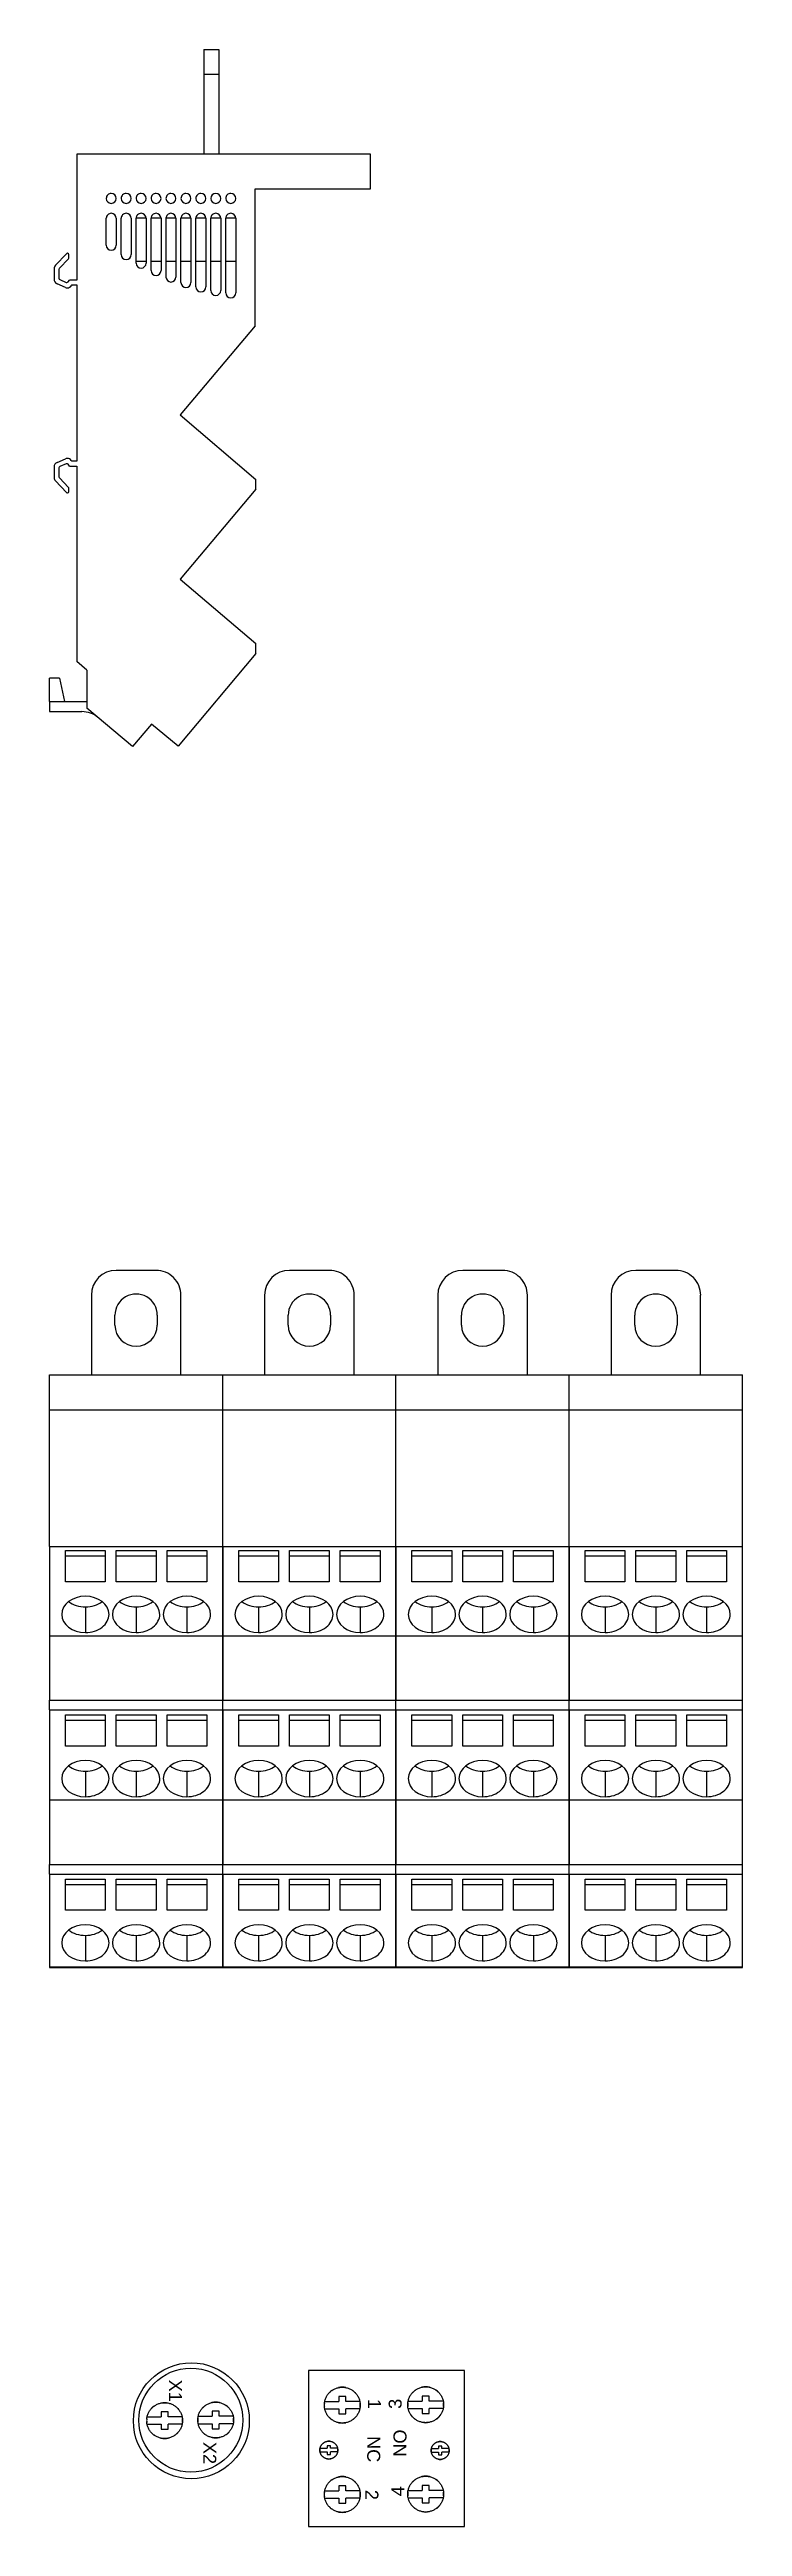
# Model space of a CAD drawing. Header units: millimetres. Extents: x 2268 to 4339, y 1619 to 2163.
# Drawn here: x 2942 to 3075.3, y 1667.8 to 2144.3 of the extents above; entities that cross this region are included whole.
import ezdxf

# ---------------------------------------------------------------- set-up
doc = ezdxf.new("R2010")
doc.units = ezdxf.units.MM
doc.styles.get("Standard").update_dxf_attribs({"font": 'arial.ttf'})

msp = doc.modelspace()

# ---------------------------------------------------------------- texts
at = {"char_height": 2.5, "attachment_point": 1}
for s, width, insert, rotation in [('X1', 2.5, (2967.44, 1696.07), 270), ('1', 2.2563, (3005.74, 1692.39), 270), ('3', 2.2563, (3007.22, 1690.45), 90), ('X2', 2.2563, (2974.05, 1684.1), 270), ('NC', 2.5, (3005.59, 1685.22), 270), ('NO', 2.2563, (3008.15, 1681.24), 90), ('2', 2.2563, (3005.24, 1674.87), 270), ('4', 2.2563, (3007.72, 1673.64), 90)]:
    msp.add_mtext_dynamic_manual_height_columns(s, width=width, gutter_width=12.5, heights=[0], dxfattribs=dict(at, insert=insert, rotation=rotation))

# ---------------------------------------------------------------- linework, layer by layer
for p, q in [((2971.66, 2144.35), (2971.66, 2139.56)), ((2971.66, 2144.35), (2974.54, 2144.35)), ((2974.54, 2144.35), (2974.54, 2139.56)), ((2974.54, 2139.56), (2971.66, 2139.56)), ((2971.66, 2139.56), (2971.67, 2124.24)), ((2974.54, 2139.56), (2974.54, 2124.24)), ((2947.24, 2124.24), (2947.24, 2100.01)), ((3003.75, 2124.24), (2947.24, 2124.24)), ((3003.75, 2117.53), (3003.75, 2124.24)), ((2981.53, 2117.53), (3003.75, 2117.53)), ((2981.53, 2091.22), (2981.53, 2117.53)), ((2952.89, 2106.71), (2952.89, 2111.88)), ((2954.81, 2111.88), (2954.81, 2106.71)), ((2955.77, 2104.89), (2955.77, 2111.88)), ((2957.68, 2111.88), (2957.68, 2104.89)), ((2958.64, 2103.26), (2958.64, 2111.88)), ((2960.56, 2111.88), (2958.64, 2111.88)), ((2960.56, 2111.88), (2960.56, 2103.26)), ((2961.51, 2101.83), (2961.51, 2111.88)), ((2963.43, 2111.88), (2961.51, 2111.88)), ((2963.43, 2111.88), (2963.43, 2101.83)), ((2964.39, 2100.58), (2964.39, 2111.88)), ((2966.3, 2111.88), (2964.39, 2111.88)), ((2966.3, 2111.88), (2966.3, 2100.58)), ((2967.26, 2099.53), (2967.26, 2111.88)), ((2969.18, 2111.88), (2967.26, 2111.88)), ((2969.18, 2111.88), (2969.18, 2099.53)), ((2970.13, 2098.67), (2970.13, 2111.88)), ((2972.05, 2111.88), (2970.13, 2111.88)), ((2972.05, 2111.88), (2972.05, 2098.67)), ((2973.01, 2098), (2973.01, 2111.88)), ((2974.92, 2111.88), (2973.01, 2111.88)), ((2974.92, 2111.88), (2974.92, 2098)), ((2975.88, 2097.52), (2975.88, 2111.88)), ((2977.79, 2111.88), (2975.88, 2111.88)), ((2977.79, 2111.88), (2977.79, 2097.52)), ((2942.84, 2102.18), (2942.84, 2100.16)), ((2943.1, 2102.85), (2945.22, 2105.06)), ((2943.8, 2100.34), (2943.8, 2102.07)), ((2945.63, 2104.11), (2943.88, 2102.27)), ((2945.71, 2104.31), (2945.71, 2104.86)), ((2958.64, 2103.65), (2960.56, 2103.65)), ((2961.51, 2103.65), (2963.43, 2103.65)), ((2964.39, 2103.65), (2966.3, 2103.65)), ((2967.26, 2103.65), (2969.18, 2103.65)), ((2970.13, 2103.65), (2972.05, 2103.65)), ((2973.01, 2103.65), (2974.92, 2103.65)), ((2975.88, 2103.65), (2977.79, 2103.65)), ((2945.02, 2098.58), (2943.42, 2099.28)), ((2943.97, 2100.08), (2945.19, 2099.55)), ((2945.53, 2099.64), (2945.81, 2100.01)), ((2947.24, 2100.01), (2945.81, 2100.01)), ((2946.29, 2099.05), (2946.16, 2098.89)), ((2946.29, 2099.05), (2947.24, 2099.05)), ((2947.24, 2099.05), (2947.24, 2065.15)), ((2981.53, 2091.22), (2967.13, 2074.07)), ((2967.13, 2074.07), (2981.67, 2061.65)), ((2942.84, 2064.04), (2942.84, 2062.01)), ((2943.42, 2064.92), (2945.02, 2065.61)), ((2943.8, 2062.12), (2943.8, 2063.85)), ((2945.19, 2064.64), (2943.97, 2064.11)), ((2945.81, 2064.19), (2945.53, 2064.55)), ((2945.81, 2064.19), (2947.24, 2064.19)), ((2946.17, 2065.31), (2946.29, 2065.15)), ((2947.24, 2065.15), (2946.29, 2065.15)), ((2947.24, 2064.19), (2947.24, 2026.59)), ((2945.22, 2059.13), (2943.1, 2061.35)), ((2943.88, 2061.93), (2945.63, 2060.08)), ((2945.71, 2059.33), (2945.71, 2059.89)), ((2981.67, 2059.79), (2967.13, 2042.46)), ((2981.67, 2059.79), (2981.67, 2061.65)), ((2967.13, 2042.46), (2981.67, 2030.05)), ((2981.67, 2028.18), (2981.67, 2030.05)), ((2949.16, 2024.98), (2947.24, 2026.59)), ((2981.67, 2028.18), (2966.7, 2010.35)), ((2941.98, 2018.89), (2941.98, 2023.38)), ((2943.89, 2023.38), (2941.98, 2023.38)), ((2943.89, 2023.38), (2944.85, 2018.89)), ((2949.16, 2024.98), (2949.16, 2017.64)), ((2941.98, 2018.89), (2941.98, 2016.97)), ((2941.98, 2018.89), (2949.16, 2018.89)), ((2941.98, 2016.97), (2948.21, 2016.97)), ((2957.97, 2010.24), (2949.16, 2017.64)), ((2961.59, 2014.56), (2957.97, 2010.24)), ((2966.7, 2010.35), (2961.59, 2014.56)), ((2962.47, 1909.48), (2954.81, 1909.48)), ((2995.8, 1909.48), (2988.14, 1909.48)), ((3029.13, 1909.48), (3021.47, 1909.48)), ((3062.46, 1909.48), (3054.79, 1909.48)), ((2950.02, 1904.69), (2950.02, 1889.37)), ((2967.26, 1889.37), (2967.26, 1904.69)), ((2983.35, 1904.69), (2983.35, 1889.37)), ((3000.59, 1889.37), (3000.59, 1904.69)), ((3016.68, 1904.69), (3016.68, 1889.37)), ((3033.92, 1889.37), (3033.92, 1904.69)), ((3050.01, 1904.69), (3050.01, 1889.37)), ((3067.24, 1889.37), (3067.24, 1904.69)), ((2954.57, 1898.95), (2954.57, 1900.86)), ((2962.71, 1900.86), (2962.71, 1898.95)), ((2987.9, 1898.95), (2987.9, 1900.86)), ((2996.04, 1900.86), (2996.04, 1898.95)), ((3021.23, 1898.95), (3021.23, 1900.86)), ((3029.37, 1900.86), (3029.37, 1898.95)), ((3054.56, 1898.95), (3054.56, 1900.86)), ((3062.7, 1900.86), (3062.7, 1898.95)), ((2941.98, 1889.37), (2975.31, 1889.37)), ((2941.98, 1882.66), (2941.98, 1889.37)), ((2975.31, 1882.66), (2975.31, 1889.37)), ((2975.31, 1889.37), (3008.63, 1889.37)), ((2975.31, 1882.66), (2975.31, 1889.37)), ((3008.63, 1882.66), (3008.63, 1889.37)), ((3008.63, 1889.37), (3041.96, 1889.37)), ((3008.63, 1882.66), (3008.63, 1889.37)), ((3041.96, 1882.66), (3041.96, 1889.37)), ((3041.96, 1889.37), (3075.29, 1889.37)), ((3041.96, 1882.66), (3041.96, 1889.37)), ((3075.29, 1882.66), (3075.29, 1889.37)), ((2941.98, 1882.66), (2975.31, 1882.66)), ((2941.98, 1856.36), (2941.98, 1882.66)), ((2975.31, 1856.36), (2975.31, 1882.66)), ((2975.31, 1882.66), (3008.63, 1882.66)), ((2975.31, 1856.36), (2975.31, 1882.66)), ((3008.63, 1856.36), (3008.63, 1882.66)), ((3008.63, 1882.66), (3041.96, 1882.66)), ((3008.63, 1856.36), (3008.63, 1882.66)), ((3041.96, 1856.36), (3041.96, 1882.66)), ((3041.96, 1882.66), (3075.29, 1882.66)), ((3041.96, 1856.36), (3041.96, 1882.66)), ((3075.29, 1856.36), (3075.29, 1882.66)), ((2941.98, 1856.36), (2975.31, 1856.36)), ((2941.98, 1856.36), (2941.98, 1839.2)), ((2945.04, 1855.56), (2952.7, 1855.56)), ((2945.04, 1849.58), (2945.04, 1855.56)), ((2952.7, 1854.5), (2945.04, 1854.5)), ((2952.7, 1855.56), (2952.7, 1849.58)), ((2954.81, 1855.56), (2962.47, 1855.56)), ((2954.81, 1849.58), (2954.81, 1855.56)), ((2962.47, 1854.5), (2954.81, 1854.5)), ((2962.47, 1855.56), (2962.47, 1849.58)), ((2964.58, 1855.56), (2972.24, 1855.56)), ((2964.58, 1849.58), (2964.58, 1855.56)), ((2972.24, 1854.5), (2964.58, 1854.5)), ((2972.24, 1855.56), (2972.24, 1849.58)), ((2975.31, 1839.2), (2975.31, 1856.36)), ((2975.31, 1856.36), (3008.63, 1856.36)), ((2975.31, 1856.36), (2975.31, 1839.2)), ((2978.37, 1855.56), (2986.03, 1855.56)), ((2978.37, 1849.58), (2978.37, 1855.56)), ((2986.03, 1854.5), (2978.37, 1854.5)), ((2986.03, 1855.56), (2986.03, 1849.58)), ((2988.14, 1855.56), (2995.8, 1855.56)), ((2988.14, 1849.58), (2988.14, 1855.56)), ((2995.8, 1854.5), (2988.14, 1854.5)), ((2995.8, 1855.56), (2995.8, 1849.58)), ((2997.91, 1855.56), (3005.57, 1855.56)), ((2997.91, 1849.58), (2997.91, 1855.56)), ((3005.57, 1854.5), (2997.91, 1854.5)), ((3005.57, 1855.56), (3005.57, 1849.58)), ((3008.63, 1839.2), (3008.63, 1856.36)), ((3008.63, 1856.36), (3041.96, 1856.36)), ((3008.63, 1856.36), (3008.63, 1839.2)), ((3011.7, 1855.56), (3019.36, 1855.56)), ((3011.7, 1849.58), (3011.7, 1855.56)), ((3019.36, 1854.5), (3011.7, 1854.5)), ((3019.36, 1855.56), (3019.36, 1849.58)), ((3021.47, 1855.56), (3029.13, 1855.56)), ((3021.47, 1849.58), (3021.47, 1855.56)), ((3029.13, 1854.5), (3021.47, 1854.5)), ((3029.13, 1855.56), (3029.13, 1849.58)), ((3031.24, 1855.56), (3038.9, 1855.56)), ((3031.24, 1849.58), (3031.24, 1855.56)), ((3038.9, 1854.5), (3031.24, 1854.5)), ((3038.9, 1855.56), (3038.9, 1849.58)), ((3041.96, 1839.2), (3041.96, 1856.36)), ((3041.96, 1856.36), (3075.29, 1856.36)), ((3041.96, 1856.36), (3041.96, 1839.2)), ((3045.03, 1855.56), (3052.69, 1855.56)), ((3045.03, 1849.58), (3045.03, 1855.56)), ((3052.69, 1854.5), (3045.03, 1854.5)), ((3052.69, 1855.56), (3052.69, 1849.58)), ((3054.79, 1855.56), (3062.46, 1855.56)), ((3054.79, 1849.58), (3054.79, 1855.56)), ((3062.46, 1854.5), (3054.79, 1854.5)), ((3062.46, 1855.56), (3062.46, 1849.58)), ((3064.56, 1855.56), (3072.23, 1855.56)), ((3064.56, 1849.58), (3064.56, 1855.56)), ((3072.23, 1854.5), (3064.56, 1854.5)), ((3072.23, 1855.56), (3072.23, 1849.58)), ((3075.29, 1839.2), (3075.29, 1856.36)), ((2952.7, 1849.58), (2945.04, 1849.58)), ((2962.47, 1849.58), (2954.81, 1849.58)), ((2972.24, 1849.58), (2964.58, 1849.58)), ((2986.03, 1849.58), (2978.37, 1849.58)), ((2995.8, 1849.58), (2988.14, 1849.58)), ((3005.57, 1849.58), (2997.91, 1849.58)), ((3019.36, 1849.58), (3011.7, 1849.58)), ((3029.13, 1849.58), (3021.47, 1849.58)), ((3038.9, 1849.58), (3031.24, 1849.58)), ((3052.69, 1849.58), (3045.03, 1849.58)), ((3062.46, 1849.58), (3054.79, 1849.58)), ((3072.23, 1849.58), (3064.56, 1849.58)), ((2948.87, 1844.74), (2948.87, 1839.82)), ((2958.64, 1844.74), (2958.64, 1839.82)), ((2968.41, 1844.74), (2968.41, 1839.82)), ((2982.2, 1844.74), (2982.2, 1839.82)), ((2991.97, 1844.74), (2991.97, 1839.82)), ((3001.74, 1844.74), (3001.74, 1839.82)), ((3015.53, 1844.74), (3015.53, 1839.82)), ((3025.3, 1844.74), (3025.3, 1839.82)), ((3035.07, 1844.74), (3035.07, 1839.82)), ((3048.86, 1844.74), (3048.86, 1839.82)), ((3058.63, 1844.74), (3058.63, 1839.82)), ((3068.39, 1844.74), (3068.39, 1839.82)), ((2941.98, 1839.2), (2975.31, 1839.2)), ((2941.98, 1839.2), (2941.98, 1826.78)), ((2975.31, 1826.78), (2975.31, 1839.2)), ((2975.31, 1839.2), (3008.63, 1839.2)), ((2975.31, 1839.2), (2975.31, 1826.78)), ((3008.63, 1826.78), (3008.63, 1839.2)), ((3008.63, 1839.2), (3041.96, 1839.2)), ((3008.63, 1839.2), (3008.63, 1826.78)), ((3041.96, 1826.78), (3041.96, 1839.2)), ((3041.96, 1839.2), (3075.29, 1839.2)), ((3041.96, 1839.2), (3041.96, 1826.78)), ((3075.29, 1826.78), (3075.29, 1839.2)), ((2941.98, 1826.78), (2975.31, 1826.78)), ((2941.98, 1824.92), (2941.98, 1826.78)), ((2975.31, 1824.92), (2975.31, 1826.78)), ((2975.31, 1826.78), (3008.63, 1826.78)), ((2975.31, 1824.92), (2975.31, 1826.78)), ((3008.63, 1824.92), (3008.63, 1826.78)), ((3008.63, 1826.78), (3041.96, 1826.78)), ((3008.63, 1824.92), (3008.63, 1826.78)), ((3041.96, 1824.92), (3041.96, 1826.78)), ((3041.96, 1826.78), (3075.29, 1826.78)), ((3041.96, 1824.92), (3041.96, 1826.78)), ((3075.29, 1824.92), (3075.29, 1826.78)), ((2941.98, 1824.92), (2975.31, 1824.92)), ((2941.98, 1824.92), (2941.98, 1807.59)), ((2945.04, 1823.95), (2952.7, 1823.95)), ((2945.04, 1817.97), (2945.04, 1823.95)), ((2952.7, 1822.9), (2945.04, 1822.9)), ((2952.7, 1823.95), (2952.7, 1817.97)), ((2954.81, 1823.95), (2962.47, 1823.95)), ((2954.81, 1817.97), (2954.81, 1823.95)), ((2962.47, 1822.9), (2954.81, 1822.9)), ((2962.47, 1823.95), (2962.47, 1817.97)), ((2964.58, 1823.95), (2972.24, 1823.95)), ((2964.58, 1817.97), (2964.58, 1823.95)), ((2972.24, 1822.9), (2964.58, 1822.9)), ((2972.24, 1823.95), (2972.24, 1817.97)), ((2975.31, 1807.59), (2975.31, 1824.92)), ((2975.31, 1824.92), (3008.63, 1824.92)), ((2975.31, 1824.92), (2975.31, 1807.59)), ((2978.37, 1823.95), (2986.03, 1823.95)), ((2978.37, 1817.97), (2978.37, 1823.95)), ((2986.03, 1822.9), (2978.37, 1822.9)), ((2986.03, 1823.95), (2986.03, 1817.97)), ((2988.14, 1823.95), (2995.8, 1823.95)), ((2988.14, 1817.97), (2988.14, 1823.95)), ((2995.8, 1822.9), (2988.14, 1822.9)), ((2995.8, 1823.95), (2995.8, 1817.97)), ((2997.91, 1823.95), (3005.57, 1823.95)), ((2997.91, 1817.97), (2997.91, 1823.95)), ((3005.57, 1822.9), (2997.91, 1822.9)), ((3005.57, 1823.95), (3005.57, 1817.97)), ((3008.63, 1807.59), (3008.63, 1824.92)), ((3008.63, 1824.92), (3041.96, 1824.92)), ((3008.63, 1824.92), (3008.63, 1807.59)), ((3011.7, 1823.95), (3019.36, 1823.95)), ((3011.7, 1817.97), (3011.7, 1823.95)), ((3019.36, 1822.9), (3011.7, 1822.9)), ((3019.36, 1823.95), (3019.36, 1817.97)), ((3021.47, 1823.95), (3029.13, 1823.95)), ((3021.47, 1817.97), (3021.47, 1823.95)), ((3029.13, 1822.9), (3021.47, 1822.9)), ((3029.13, 1823.95), (3029.13, 1817.97)), ((3031.24, 1823.95), (3038.9, 1823.95)), ((3031.24, 1817.97), (3031.24, 1823.95)), ((3038.9, 1822.9), (3031.24, 1822.9)), ((3038.9, 1823.95), (3038.9, 1817.97)), ((3041.96, 1807.59), (3041.96, 1824.92)), ((3041.96, 1824.92), (3075.29, 1824.92)), ((3041.96, 1824.92), (3041.96, 1807.59)), ((3045.03, 1823.95), (3052.69, 1823.95)), ((3045.03, 1817.97), (3045.03, 1823.95)), ((3052.69, 1822.9), (3045.03, 1822.9)), ((3052.69, 1823.95), (3052.69, 1817.97)), ((3054.79, 1823.95), (3062.46, 1823.95)), ((3054.79, 1817.97), (3054.79, 1823.95)), ((3062.46, 1822.9), (3054.79, 1822.9)), ((3062.46, 1823.95), (3062.46, 1817.97)), ((3064.56, 1823.95), (3072.23, 1823.95)), ((3064.56, 1817.97), (3064.56, 1823.95)), ((3072.23, 1822.9), (3064.56, 1822.9)), ((3072.23, 1823.95), (3072.23, 1817.97)), ((3075.29, 1807.59), (3075.29, 1824.92)), ((2952.7, 1817.97), (2945.04, 1817.97)), ((2962.47, 1817.97), (2954.81, 1817.97)), ((2972.24, 1817.97), (2964.58, 1817.97)), ((2986.03, 1817.97), (2978.37, 1817.97)), ((2995.8, 1817.97), (2988.14, 1817.97)), ((3005.57, 1817.97), (2997.91, 1817.97)), ((3019.36, 1817.97), (3011.7, 1817.97)), ((3029.13, 1817.97), (3021.47, 1817.97)), ((3038.9, 1817.97), (3031.24, 1817.97)), ((3052.69, 1817.97), (3045.03, 1817.97)), ((3062.46, 1817.97), (3054.79, 1817.97)), ((3072.23, 1817.97), (3064.56, 1817.97)), ((2948.87, 1813.14), (2948.87, 1808.21)), ((2958.64, 1813.14), (2958.64, 1808.21)), ((2968.41, 1813.14), (2968.41, 1808.21)), ((2982.2, 1813.14), (2982.2, 1808.21)), ((2991.97, 1813.14), (2991.97, 1808.21)), ((3001.74, 1813.14), (3001.74, 1808.21)), ((3015.53, 1813.14), (3015.53, 1808.21)), ((3025.3, 1813.14), (3025.3, 1808.21)), ((3035.07, 1813.14), (3035.07, 1808.21)), ((3048.86, 1813.14), (3048.86, 1808.21)), ((3058.63, 1813.14), (3058.63, 1808.21)), ((3068.39, 1813.14), (3068.39, 1808.21)), ((2941.98, 1807.59), (2975.31, 1807.59)), ((2941.98, 1807.59), (2941.98, 1795.18)), ((2975.31, 1795.18), (2975.31, 1807.59)), ((2975.31, 1807.59), (3008.63, 1807.59)), ((2975.31, 1807.59), (2975.31, 1795.18)), ((3008.63, 1795.18), (3008.63, 1807.59)), ((3008.63, 1807.59), (3041.96, 1807.59)), ((3008.63, 1807.59), (3008.63, 1795.18)), ((3041.96, 1795.18), (3041.96, 1807.59)), ((3041.96, 1807.59), (3075.29, 1807.59)), ((3041.96, 1807.59), (3041.96, 1795.18)), ((3075.29, 1795.18), (3075.29, 1807.59)), ((2941.98, 1795.18), (2975.31, 1795.18)), ((2941.98, 1793.32), (2941.98, 1795.18)), ((2941.98, 1793.32), (2975.31, 1793.32)), ((2941.98, 1793.32), (2941.98, 1775.48)), ((2945.04, 1792.35), (2952.7, 1792.35)), ((2945.04, 1786.37), (2945.04, 1792.35)), ((2952.7, 1792.35), (2952.7, 1786.37)), ((2954.81, 1792.35), (2962.47, 1792.35)), ((2954.81, 1786.37), (2954.81, 1792.35)), ((2962.47, 1792.35), (2962.47, 1786.37)), ((2964.58, 1792.35), (2972.24, 1792.35)), ((2964.58, 1786.37), (2964.58, 1792.35)), ((2972.24, 1792.35), (2972.24, 1786.37)), ((2975.31, 1793.32), (2975.31, 1795.18)), ((2975.31, 1795.18), (3008.63, 1795.18)), ((2975.31, 1793.32), (2975.31, 1795.18)), ((2975.31, 1775.48), (2975.31, 1793.32)), ((2975.31, 1793.32), (3008.63, 1793.32)), ((2975.31, 1793.32), (2975.31, 1775.48)), ((2978.37, 1792.35), (2986.03, 1792.35)), ((2978.37, 1786.37), (2978.37, 1792.35)), ((2986.03, 1792.35), (2986.03, 1786.37)), ((2988.14, 1792.35), (2995.8, 1792.35)), ((2988.14, 1786.37), (2988.14, 1792.35)), ((2995.8, 1792.35), (2995.8, 1786.37)), ((2997.91, 1792.35), (3005.57, 1792.35)), ((2997.91, 1786.37), (2997.91, 1792.35)), ((3005.57, 1792.35), (3005.57, 1786.37)), ((3008.63, 1793.32), (3008.63, 1795.18)), ((3008.63, 1795.18), (3041.96, 1795.18)), ((3008.63, 1793.32), (3008.63, 1795.18)), ((3008.63, 1775.48), (3008.63, 1793.32)), ((3008.63, 1793.32), (3041.96, 1793.32)), ((3008.63, 1793.32), (3008.63, 1775.48)), ((3011.7, 1792.35), (3019.36, 1792.35)), ((3011.7, 1786.37), (3011.7, 1792.35)), ((3019.36, 1792.35), (3019.36, 1786.37)), ((3021.47, 1792.35), (3029.13, 1792.35)), ((3021.47, 1786.37), (3021.47, 1792.35)), ((3029.13, 1792.35), (3029.13, 1786.37)), ((3031.24, 1792.35), (3038.9, 1792.35)), ((3031.24, 1786.37), (3031.24, 1792.35)), ((3038.9, 1792.35), (3038.9, 1786.37)), ((3041.96, 1793.32), (3041.96, 1795.18)), ((3041.96, 1795.18), (3075.29, 1795.18)), ((3041.96, 1793.32), (3041.96, 1795.18)), ((3041.96, 1775.48), (3041.96, 1793.32)), ((3041.96, 1793.32), (3075.29, 1793.32)), ((3041.96, 1793.32), (3041.96, 1775.48)), ((3045.03, 1792.35), (3052.69, 1792.35)), ((3045.03, 1786.37), (3045.03, 1792.35)), ((3052.69, 1792.35), (3052.69, 1786.37)), ((3054.79, 1792.35), (3062.46, 1792.35)), ((3054.79, 1786.37), (3054.79, 1792.35)), ((3062.46, 1792.35), (3062.46, 1786.37)), ((3064.56, 1792.35), (3072.23, 1792.35)), ((3064.56, 1786.37), (3064.56, 1792.35)), ((3072.23, 1792.35), (3072.23, 1786.37)), ((3075.29, 1793.32), (3075.29, 1795.18)), ((3075.29, 1775.48), (3075.29, 1793.32)), ((2952.7, 1791.29), (2945.04, 1791.29)), ((2962.47, 1791.29), (2954.81, 1791.29)), ((2972.24, 1791.29), (2964.58, 1791.29)), ((2986.03, 1791.29), (2978.37, 1791.29)), ((2995.8, 1791.29), (2988.14, 1791.29)), ((3005.57, 1791.29), (2997.91, 1791.29)), ((3019.36, 1791.29), (3011.7, 1791.29)), ((3029.13, 1791.29), (3021.47, 1791.29)), ((3038.9, 1791.29), (3031.24, 1791.29)), ((3052.69, 1791.29), (3045.03, 1791.29)), ((3062.46, 1791.29), (3054.79, 1791.29)), ((3072.23, 1791.29), (3064.56, 1791.29)), ((2952.7, 1786.37), (2945.04, 1786.37)), ((2962.47, 1786.37), (2954.81, 1786.37)), ((2972.24, 1786.37), (2964.58, 1786.37)), ((2986.03, 1786.37), (2978.37, 1786.37)), ((2995.8, 1786.37), (2988.14, 1786.37)), ((3005.57, 1786.37), (2997.91, 1786.37)), ((3019.36, 1786.37), (3011.7, 1786.37)), ((3029.13, 1786.37), (3021.47, 1786.37)), ((3038.9, 1786.37), (3031.24, 1786.37)), ((3052.69, 1786.37), (3045.03, 1786.37)), ((3062.46, 1786.37), (3054.79, 1786.37)), ((3072.23, 1786.37), (3064.56, 1786.37)), ((2948.87, 1781.54), (2948.87, 1776.61)), ((2958.64, 1781.54), (2958.64, 1776.61)), ((2968.41, 1781.54), (2968.41, 1776.61)), ((2982.2, 1781.54), (2982.2, 1776.61)), ((2991.97, 1781.54), (2991.97, 1776.61)), ((3001.74, 1781.54), (3001.74, 1776.61)), ((3015.53, 1781.54), (3015.53, 1776.61)), ((3025.3, 1781.54), (3025.3, 1776.61)), ((3035.07, 1781.54), (3035.07, 1776.61)), ((3048.86, 1781.54), (3048.86, 1776.61)), ((3058.63, 1781.54), (3058.63, 1776.61)), ((3068.39, 1781.54), (3068.39, 1776.61)), ((2941.98, 1775.48), (2975.31, 1775.48)), ((2941.98, 1775.48), (2941.98, 1775.37)), ((2941.98, 1775.37), (2975.31, 1775.37)), ((2975.31, 1775.37), (2975.31, 1775.48)), ((2975.31, 1775.48), (3008.63, 1775.48)), ((2975.31, 1775.48), (2975.31, 1775.37)), ((2975.31, 1775.37), (3008.63, 1775.37)), ((3008.63, 1775.37), (3008.63, 1775.48)), ((3008.63, 1775.48), (3041.96, 1775.48)), ((3008.63, 1775.48), (3008.63, 1775.37)), ((3008.63, 1775.37), (3041.96, 1775.37)), ((3041.96, 1775.37), (3041.96, 1775.48)), ((3041.96, 1775.48), (3075.29, 1775.48)), ((3041.96, 1775.48), (3041.96, 1775.37)), ((3041.96, 1775.37), (3075.29, 1775.37)), ((3075.29, 1775.37), (3075.29, 1775.48)), ((2972.99, 1691.62), (2973.15, 1691.66)), ((2973.15, 1691.66), (2973.31, 1691.69)), ((2973.31, 1691.69), (2973.47, 1691.72)), ((2973.47, 1691.72), (2973.63, 1691.74)), ((2973.63, 1691.74), (2973.79, 1691.75)), ((2973.79, 1691.75), (2973.95, 1691.75)), ((2973.95, 1691.75), (2974.11, 1691.75)), ((2974.11, 1691.75), (2974.27, 1691.74)), ((2974.27, 1691.74), (2974.43, 1691.72)), ((2974.43, 1691.72), (2974.59, 1691.69)), ((2974.59, 1691.69), (2974.75, 1691.66)), ((2974.75, 1691.66), (2974.91, 1691.62)), ((2994.87, 1691.57), (2994.89, 1691.73)), ((2994.89, 1691.73), (2994.92, 1691.89)), ((2994.92, 1691.89), (2994.96, 1692.05)), ((2994.92, 1691.89), (2997.62, 1691.89)), ((2994.96, 1692.05), (2995.01, 1692.21)), ((2995.01, 1692.21), (2995.06, 1692.36)), ((2995.06, 1692.36), (2995.12, 1692.51)), ((2995.12, 1692.51), (2995.18, 1692.66)), ((2995.18, 1692.66), (2995.26, 1692.8)), ((2995.26, 1692.8), (2995.33, 1692.94)), ((2995.33, 1692.94), (2995.42, 1693.08)), ((2995.42, 1693.08), (2995.51, 1693.21)), ((2995.51, 1693.21), (2995.61, 1693.34)), ((2995.61, 1693.34), (2995.72, 1693.46)), ((2995.72, 1693.46), (2995.83, 1693.58)), ((2995.83, 1693.58), (2995.94, 1693.69)), ((2995.94, 1693.69), (2996.06, 1693.8)), ((2996.06, 1693.8), (2996.19, 1693.9)), ((2996.19, 1693.9), (2996.32, 1694)), ((2996.32, 1694), (2996.45, 1694.09)), ((2996.45, 1694.09), (2996.59, 1694.17)), ((2996.59, 1694.17), (2996.74, 1694.25)), ((2996.74, 1694.25), (2996.88, 1694.32)), ((2996.88, 1694.32), (2997.03, 1694.38)), ((2997.03, 1694.38), (2997.18, 1694.43)), ((2997.18, 1694.43), (2997.34, 1694.48)), ((2997.34, 1694.48), (2997.49, 1694.52)), ((2997.49, 1694.52), (2997.65, 1694.56)), ((2997.62, 1692.85), (2997.62, 1691.89)), ((2998.96, 1692.85), (2997.62, 1692.85)), ((2997.65, 1694.56), (2997.81, 1694.58)), ((2997.81, 1694.58), (2997.97, 1694.6)), ((2997.97, 1694.6), (2998.13, 1694.61)), ((2998.13, 1694.61), (2998.29, 1694.62)), ((2998.29, 1694.62), (2998.46, 1694.61)), ((2998.46, 1694.61), (2998.62, 1694.6)), ((2998.62, 1694.6), (2998.78, 1694.58)), ((2998.78, 1694.58), (2998.94, 1694.56)), ((2998.94, 1694.56), (2999.09, 1694.52)), ((2998.96, 1691.89), (2998.96, 1692.85)), ((3001.67, 1691.89), (2998.96, 1691.89)), ((2999.09, 1694.52), (2999.25, 1694.48)), ((2999.25, 1694.48), (2999.4, 1694.44)), ((2999.4, 1694.44), (2999.56, 1694.38)), ((2999.56, 1694.38), (2999.71, 1694.32)), ((2999.71, 1694.32), (2999.85, 1694.25)), ((2999.85, 1694.25), (2999.99, 1694.17)), ((2999.99, 1694.17), (3000.13, 1694.09)), ((3000.13, 1694.09), (3000.27, 1694)), ((3000.27, 1694), (3000.4, 1693.9)), ((3000.4, 1693.9), (3000.52, 1693.8)), ((3000.52, 1693.8), (3000.64, 1693.69)), ((3000.64, 1693.69), (3000.76, 1693.58)), ((3000.76, 1693.58), (3000.87, 1693.46)), ((3000.87, 1693.46), (3000.97, 1693.34)), ((3000.97, 1693.34), (3001.07, 1693.21)), ((3001.07, 1693.21), (3001.17, 1693.08)), ((3001.17, 1693.08), (3001.25, 1692.94)), ((3001.25, 1692.94), (3001.33, 1692.8)), ((3001.33, 1692.8), (3001.4, 1692.66)), ((3001.4, 1692.66), (3001.47, 1692.51)), ((3001.47, 1692.51), (3001.53, 1692.36)), ((3001.53, 1692.36), (3001.58, 1692.21)), ((3001.58, 1692.21), (3001.63, 1692.05)), ((3001.63, 1692.05), (3001.66, 1691.9)), ((3001.66, 1691.9), (3001.69, 1691.74)), ((3001.69, 1691.74), (3001.72, 1691.58)), ((3010.92, 1691.65), (3010.94, 1691.81)), ((3010.94, 1691.81), (3010.97, 1691.96)), ((3010.97, 1691.96), (3011.01, 1692.12)), ((3010.97, 1691.96), (3013.67, 1691.96)), ((3011.01, 1692.12), (3011.06, 1692.28)), ((3011.06, 1692.28), (3011.11, 1692.43)), ((3011.11, 1692.43), (3011.17, 1692.58)), ((3011.17, 1692.58), (3011.23, 1692.73)), ((3011.23, 1692.73), (3011.31, 1692.87)), ((3011.31, 1692.87), (3011.39, 1693.01)), ((3011.39, 1693.01), (3011.47, 1693.15)), ((3011.47, 1693.15), (3011.57, 1693.28)), ((3011.57, 1693.28), (3011.66, 1693.41)), ((3011.66, 1693.41), (3011.77, 1693.53)), ((3011.77, 1693.53), (3011.88, 1693.65)), ((3011.88, 1693.65), (3011.99, 1693.76)), ((3011.99, 1693.76), (3012.11, 1693.87)), ((3012.11, 1693.87), (3012.24, 1693.97)), ((3012.24, 1693.97), (3012.37, 1694.07)), ((3012.37, 1694.07), (3012.51, 1694.16)), ((3012.51, 1694.16), (3012.64, 1694.24)), ((3012.64, 1694.24), (3012.79, 1694.32)), ((3012.79, 1694.32), (3012.93, 1694.39)), ((3012.93, 1694.39), (3013.08, 1694.45)), ((3013.08, 1694.45), (3013.23, 1694.51)), ((3013.23, 1694.51), (3013.39, 1694.56)), ((3013.39, 1694.56), (3013.55, 1694.6)), ((3013.55, 1694.6), (3013.7, 1694.63)), ((3013.67, 1692.92), (3013.67, 1691.96)), ((3015.02, 1692.92), (3013.67, 1692.92)), ((3013.7, 1694.63), (3013.86, 1694.66)), ((3013.86, 1694.66), (3014.02, 1694.68)), ((3014.02, 1694.68), (3014.18, 1694.69)), ((3014.18, 1694.69), (3014.35, 1694.69)), ((3014.35, 1694.69), (3014.51, 1694.69)), ((3014.51, 1694.69), (3014.67, 1694.68)), ((3014.67, 1694.68), (3014.83, 1694.66)), ((3014.83, 1694.66), (3014.99, 1694.63)), ((3014.99, 1694.63), (3015.14, 1694.6)), ((3015.02, 1691.96), (3015.02, 1692.92)), ((3017.72, 1691.96), (3015.02, 1691.96)), ((3015.14, 1694.6), (3015.3, 1694.56)), ((3015.3, 1694.56), (3015.46, 1694.51)), ((3015.46, 1694.51), (3015.61, 1694.45)), ((3015.61, 1694.45), (3015.76, 1694.39)), ((3015.76, 1694.39), (3015.9, 1694.32)), ((3015.9, 1694.32), (3016.05, 1694.24)), ((3016.05, 1694.24), (3016.18, 1694.16)), ((3016.18, 1694.16), (3016.32, 1694.07)), ((3016.32, 1694.07), (3016.45, 1693.97)), ((3016.45, 1693.97), (3016.58, 1693.87)), ((3016.58, 1693.87), (3016.7, 1693.76)), ((3016.7, 1693.76), (3016.81, 1693.65)), ((3016.81, 1693.65), (3016.92, 1693.53)), ((3016.92, 1693.53), (3017.03, 1693.41)), ((3017.03, 1693.41), (3017.12, 1693.28)), ((3017.12, 1693.28), (3017.22, 1693.15)), ((3017.22, 1693.15), (3017.3, 1693.01)), ((3017.3, 1693.01), (3017.38, 1692.87)), ((3017.38, 1692.87), (3017.46, 1692.73)), ((3017.46, 1692.73), (3017.52, 1692.58)), ((3017.52, 1692.58), (3017.58, 1692.43)), ((3017.58, 1692.43), (3017.63, 1692.28)), ((3017.63, 1692.28), (3017.68, 1692.12)), ((3017.68, 1692.12), (3017.72, 1691.97)), ((3017.72, 1691.97), (3017.75, 1691.81)), ((3017.75, 1691.81), (3017.77, 1691.65)), ((3017.77, 1691.65), (3017.78, 1691.49)), ((2960.67, 1688.44), (2960.69, 1688.6)), ((2960.69, 1687.79), (2960.67, 1687.95)), ((2960.69, 1688.6), (2960.71, 1688.76)), ((2960.71, 1687.63), (2960.69, 1687.79)), ((2960.71, 1688.76), (2960.74, 1688.92)), ((2960.74, 1687.47), (2960.71, 1687.63)), ((2960.74, 1688.92), (2960.78, 1689.07)), ((2960.74, 1688.91), (2963.44, 1688.91)), ((2960.74, 1687.48), (2963.44, 1687.48)), ((2960.78, 1687.31), (2960.74, 1687.47)), ((2960.78, 1689.07), (2960.82, 1689.23)), ((2960.82, 1687.16), (2960.78, 1687.31)), ((2960.82, 1689.23), (2960.87, 1689.38)), ((2960.87, 1687.01), (2960.82, 1687.16)), ((2960.87, 1689.38), (2960.93, 1689.53)), ((2960.93, 1686.86), (2960.87, 1687.01)), ((2960.93, 1689.53), (2961, 1689.68)), ((2961, 1689.68), (2961.07, 1689.82)), ((2961.07, 1689.82), (2961.15, 1689.96)), ((2961.15, 1689.96), (2961.24, 1690.1)), ((2961.24, 1690.1), (2961.33, 1690.23)), ((2961.33, 1690.23), (2961.43, 1690.36)), ((2961.43, 1690.36), (2961.53, 1690.48)), ((2961.53, 1690.48), (2961.64, 1690.6)), ((2961.64, 1690.6), (2961.76, 1690.72)), ((2961.76, 1690.72), (2961.88, 1690.82)), ((2961.88, 1690.82), (2962.01, 1690.92)), ((2962.01, 1690.92), (2962.14, 1691.02)), ((2962.14, 1691.02), (2962.27, 1691.11)), ((2962.27, 1691.11), (2962.41, 1691.19)), ((2962.41, 1691.19), (2962.55, 1691.27)), ((2962.55, 1691.27), (2962.7, 1691.34)), ((2962.7, 1691.34), (2962.85, 1691.4)), ((2962.85, 1691.4), (2963, 1691.46)), ((2963, 1691.46), (2963.15, 1691.51)), ((2963.15, 1691.51), (2963.31, 1691.55)), ((2963.31, 1691.55), (2963.47, 1691.58)), ((2963.44, 1689.87), (2963.44, 1688.91)), ((2964.78, 1689.87), (2963.44, 1689.87)), ((2963.44, 1687.48), (2963.44, 1686.52)), ((2963.47, 1691.58), (2963.63, 1691.61)), ((2963.63, 1691.61), (2963.79, 1691.63)), ((2963.79, 1691.63), (2963.95, 1691.64)), ((2963.95, 1691.64), (2964.11, 1691.64)), ((2964.11, 1691.64), (2964.27, 1691.64)), ((2964.27, 1691.64), (2964.43, 1691.63)), ((2964.43, 1691.63), (2964.59, 1691.61)), ((2964.59, 1691.61), (2964.75, 1691.58)), ((2964.75, 1691.58), (2964.91, 1691.55)), ((2964.78, 1688.91), (2964.78, 1689.87)), ((2967.48, 1688.91), (2964.78, 1688.91)), ((2967.48, 1687.48), (2964.78, 1687.48)), ((2964.78, 1686.52), (2964.78, 1687.48)), ((2964.91, 1691.55), (2965.07, 1691.51)), ((2965.07, 1691.51), (2965.22, 1691.46)), ((2965.22, 1691.46), (2965.37, 1691.4)), ((2965.37, 1691.4), (2965.52, 1691.34)), ((2965.52, 1691.34), (2965.67, 1691.27)), ((2965.67, 1691.27), (2965.81, 1691.19)), ((2965.81, 1691.19), (2965.95, 1691.11)), ((2965.95, 1691.11), (2966.09, 1691.02)), ((2966.09, 1691.02), (2966.22, 1690.92)), ((2966.22, 1690.92), (2966.34, 1690.82)), ((2966.34, 1690.82), (2966.46, 1690.72)), ((2966.46, 1690.72), (2966.58, 1690.6)), ((2966.58, 1690.6), (2966.69, 1690.49)), ((2966.69, 1690.49), (2966.79, 1690.36)), ((2966.79, 1690.36), (2966.89, 1690.23)), ((2966.89, 1690.23), (2966.98, 1690.1)), ((2966.98, 1690.1), (2967.07, 1689.96)), ((2967.07, 1689.96), (2967.15, 1689.82)), ((2967.15, 1689.82), (2967.22, 1689.68)), ((2967.22, 1689.68), (2967.29, 1689.53)), ((2967.29, 1689.53), (2967.35, 1689.38)), ((2967.35, 1687.01), (2967.29, 1686.86)), ((2967.35, 1689.38), (2967.4, 1689.23)), ((2967.4, 1687.16), (2967.35, 1687.01)), ((2967.4, 1689.23), (2967.44, 1689.08)), ((2967.44, 1687.32), (2967.4, 1687.16)), ((2967.44, 1689.08), (2967.48, 1688.92)), ((2967.48, 1687.47), (2967.44, 1687.32)), ((2967.48, 1688.92), (2967.51, 1688.76)), ((2967.51, 1687.63), (2967.48, 1687.47)), ((2967.51, 1688.76), (2967.53, 1688.6)), ((2967.54, 1687.79), (2967.51, 1687.63)), ((2967.53, 1688.6), (2967.55, 1688.44)), ((2967.55, 1687.95), (2967.54, 1687.79)), ((2967.55, 1688.44), (2967.56, 1688.28)), ((2967.56, 1688.12), (2967.55, 1687.95)), ((2967.56, 1688.28), (2967.56, 1688.12)), ((2970.5, 1688.39), (2970.51, 1688.55)), ((2970.5, 1688.22), (2970.5, 1688.39)), ((2970.51, 1688.06), (2970.5, 1688.22)), ((2970.51, 1688.55), (2970.53, 1688.71)), ((2970.53, 1687.9), (2970.51, 1688.06)), ((2970.53, 1688.71), (2970.55, 1688.87)), ((2970.55, 1687.74), (2970.53, 1687.9)), ((2970.55, 1688.87), (2970.58, 1689.03)), ((2970.58, 1687.58), (2970.55, 1687.74)), ((2970.58, 1689.03), (2970.62, 1689.18)), ((2970.58, 1689.02), (2973.28, 1689.02)), ((2970.58, 1687.59), (2973.28, 1687.59)), ((2970.62, 1687.43), (2970.58, 1687.58)), ((2970.62, 1689.18), (2970.66, 1689.34)), ((2970.66, 1687.27), (2970.62, 1687.43)), ((2970.66, 1689.34), (2970.71, 1689.49)), ((2970.71, 1687.12), (2970.66, 1687.27)), ((2970.71, 1689.49), (2970.77, 1689.64)), ((2970.77, 1686.97), (2970.71, 1687.12)), ((2970.77, 1689.64), (2970.84, 1689.79)), ((2970.84, 1686.82), (2970.77, 1686.97)), ((2970.84, 1689.79), (2970.91, 1689.93)), ((2970.91, 1689.93), (2970.99, 1690.07)), ((2970.99, 1690.07), (2971.08, 1690.21)), ((2971.08, 1690.21), (2971.17, 1690.34)), ((2971.17, 1690.34), (2971.27, 1690.47)), ((2971.27, 1690.47), (2971.37, 1690.6)), ((2971.37, 1690.6), (2971.48, 1690.71)), ((2971.48, 1690.71), (2971.6, 1690.83)), ((2971.6, 1690.83), (2971.72, 1690.93)), ((2971.72, 1690.93), (2971.85, 1691.04)), ((2971.85, 1691.04), (2971.98, 1691.13)), ((2971.98, 1691.13), (2972.11, 1691.22)), ((2972.11, 1691.22), (2972.25, 1691.3)), ((2972.25, 1691.3), (2972.39, 1691.38)), ((2972.39, 1691.38), (2972.54, 1691.45)), ((2972.54, 1691.45), (2972.69, 1691.51)), ((2972.69, 1691.51), (2972.84, 1691.57)), ((2972.84, 1691.57), (2972.99, 1691.62)), ((2973.28, 1689.98), (2973.28, 1689.02)), ((2974.62, 1689.98), (2973.28, 1689.98)), ((2973.28, 1687.59), (2973.28, 1686.63)), ((2974.62, 1689.02), (2974.62, 1689.98)), ((2977.32, 1689.02), (2974.62, 1689.02)), ((2977.32, 1687.59), (2974.62, 1687.59)), ((2974.62, 1686.63), (2974.62, 1687.59)), ((2974.91, 1691.62), (2975.06, 1691.57)), ((2975.06, 1691.57), (2975.21, 1691.51)), ((2975.21, 1691.51), (2975.36, 1691.45)), ((2975.36, 1691.45), (2975.51, 1691.38)), ((2975.51, 1691.38), (2975.65, 1691.3)), ((2975.65, 1691.3), (2975.79, 1691.22)), ((2975.79, 1691.22), (2975.93, 1691.13)), ((2975.93, 1691.13), (2976.06, 1691.04)), ((2976.06, 1691.04), (2976.18, 1690.93)), ((2976.18, 1690.93), (2976.3, 1690.83)), ((2976.3, 1690.83), (2976.42, 1690.71)), ((2976.42, 1690.71), (2976.53, 1690.6)), ((2976.53, 1690.6), (2976.63, 1690.47)), ((2976.63, 1690.47), (2976.73, 1690.34)), ((2976.73, 1690.34), (2976.82, 1690.21)), ((2976.82, 1690.21), (2976.91, 1690.08)), ((2976.91, 1690.08), (2976.99, 1689.94)), ((2976.99, 1689.94), (2977.06, 1689.79)), ((2977.06, 1689.79), (2977.13, 1689.64)), ((2977.13, 1686.97), (2977.06, 1686.82)), ((2977.13, 1689.64), (2977.19, 1689.49)), ((2977.19, 1687.12), (2977.13, 1686.97)), ((2977.19, 1689.49), (2977.24, 1689.34)), ((2977.24, 1687.27), (2977.19, 1687.12)), ((2977.24, 1689.34), (2977.28, 1689.19)), ((2977.28, 1687.43), (2977.24, 1687.27)), ((2977.28, 1689.19), (2977.32, 1689.03)), ((2977.32, 1687.59), (2977.28, 1687.43)), ((2977.32, 1689.03), (2977.35, 1688.87)), ((2977.35, 1687.74), (2977.32, 1687.59)), ((2977.35, 1688.87), (2977.37, 1688.71)), ((2977.38, 1687.9), (2977.35, 1687.74)), ((2977.37, 1688.71), (2977.39, 1688.55)), ((2977.39, 1688.07), (2977.38, 1687.9)), ((2977.39, 1688.55), (2977.4, 1688.39)), ((2977.4, 1688.23), (2977.39, 1688.07)), ((2977.4, 1688.39), (2977.4, 1688.23)), ((2994.85, 1691.41), (2994.87, 1691.57)), ((2994.85, 1691.25), (2994.85, 1691.41)), ((2994.85, 1691.09), (2994.85, 1691.25)), ((2994.85, 1690.93), (2994.85, 1691.09)), ((2994.87, 1690.77), (2994.85, 1690.93)), ((2994.89, 1690.61), (2994.87, 1690.77)), ((2994.92, 1690.45), (2994.89, 1690.61)), ((2994.96, 1690.29), (2994.92, 1690.45)), ((2994.92, 1690.45), (2997.62, 1690.45)), ((2995.01, 1690.14), (2994.96, 1690.29)), ((2995.06, 1689.98), (2995.01, 1690.14)), ((2995.12, 1689.83), (2995.06, 1689.98)), ((2995.18, 1689.69), (2995.12, 1689.83)), ((2995.26, 1689.54), (2995.18, 1689.69)), ((2995.33, 1689.4), (2995.26, 1689.54)), ((2995.42, 1689.26), (2995.33, 1689.4)), ((2995.51, 1689.13), (2995.42, 1689.26)), ((2995.61, 1689), (2995.51, 1689.13)), ((2995.72, 1688.88), (2995.61, 1689)), ((2995.83, 1688.76), (2995.72, 1688.88)), ((2995.94, 1688.65), (2995.83, 1688.76)), ((2996.06, 1688.54), (2995.94, 1688.65)), ((2996.19, 1688.44), (2996.06, 1688.54)), ((2996.32, 1688.34), (2996.19, 1688.44)), ((2996.45, 1688.25), (2996.32, 1688.34)), ((2996.59, 1688.17), (2996.45, 1688.25)), ((2996.74, 1688.1), (2996.59, 1688.17)), ((2996.88, 1688.03), (2996.74, 1688.1)), ((2997.03, 1687.96), (2996.88, 1688.03)), ((2997.18, 1687.91), (2997.03, 1687.96)), ((2997.34, 1687.86), (2997.18, 1687.91)), ((2997.49, 1687.82), (2997.34, 1687.86)), ((2997.65, 1687.78), (2997.49, 1687.82)), ((2997.62, 1690.45), (2997.62, 1689.49)), ((2997.62, 1689.49), (2998.96, 1689.49)), ((2997.81, 1687.76), (2997.65, 1687.78)), ((2997.97, 1687.74), (2997.81, 1687.76)), ((2998.13, 1687.73), (2997.97, 1687.74)), ((2998.29, 1687.72), (2998.13, 1687.73)), ((2998.46, 1687.73), (2998.29, 1687.72)), ((2998.62, 1687.74), (2998.46, 1687.73)), ((2998.78, 1687.76), (2998.62, 1687.74)), ((2998.94, 1687.78), (2998.78, 1687.76)), ((2999.09, 1687.82), (2998.94, 1687.78)), ((3001.67, 1690.45), (2998.96, 1690.45)), ((2998.96, 1689.49), (2998.96, 1690.45)), ((2999.25, 1687.86), (2999.09, 1687.82)), ((2999.4, 1687.91), (2999.25, 1687.86)), ((2999.56, 1687.96), (2999.4, 1687.91)), ((2999.71, 1688.03), (2999.56, 1687.96)), ((2999.85, 1688.1), (2999.71, 1688.03)), ((2999.99, 1688.17), (2999.85, 1688.1)), ((3000.13, 1688.26), (2999.99, 1688.17)), ((3000.27, 1688.34), (3000.13, 1688.26)), ((3000.4, 1688.44), (3000.27, 1688.34)), ((3000.52, 1688.54), (3000.4, 1688.44)), ((3000.65, 1688.65), (3000.52, 1688.54)), ((3000.76, 1688.76), (3000.65, 1688.65)), ((3000.87, 1688.88), (3000.76, 1688.76)), ((3000.98, 1689), (3000.87, 1688.88)), ((3001.07, 1689.13), (3000.98, 1689)), ((3001.17, 1689.27), (3001.07, 1689.13)), ((3001.25, 1689.4), (3001.17, 1689.27)), ((3001.33, 1689.54), (3001.25, 1689.4)), ((3001.41, 1689.69), (3001.33, 1689.54)), ((3001.47, 1689.83), (3001.41, 1689.69)), ((3001.53, 1689.98), (3001.47, 1689.83)), ((3001.58, 1690.14), (3001.53, 1689.98)), ((3001.63, 1690.29), (3001.58, 1690.14)), ((3001.67, 1690.45), (3001.63, 1690.29)), ((3001.7, 1690.61), (3001.67, 1690.45)), ((3001.72, 1690.77), (3001.7, 1690.61)), ((3001.72, 1691.58), (3001.73, 1691.42)), ((3001.73, 1690.93), (3001.72, 1690.77)), ((3001.73, 1691.42), (3001.74, 1691.25)), ((3001.74, 1691.09), (3001.73, 1690.93)), ((3001.74, 1691.25), (3001.74, 1691.09)), ((3010.9, 1691.32), (3010.91, 1691.48)), ((3010.9, 1691.16), (3010.9, 1691.32)), ((3010.91, 1691), (3010.9, 1691.16)), ((3010.91, 1691.48), (3010.92, 1691.65)), ((3010.92, 1690.84), (3010.91, 1691)), ((3010.94, 1690.68), (3010.92, 1690.84)), ((3010.97, 1690.52), (3010.94, 1690.68)), ((3011.01, 1690.36), (3010.97, 1690.52)), ((3010.97, 1690.52), (3013.67, 1690.52)), ((3011.06, 1690.21), (3011.01, 1690.36)), ((3011.11, 1690.05), (3011.06, 1690.21)), ((3011.17, 1689.9), (3011.11, 1690.05)), ((3011.23, 1689.76), (3011.17, 1689.9)), ((3011.31, 1689.61), (3011.23, 1689.76)), ((3011.39, 1689.47), (3011.31, 1689.61)), ((3011.47, 1689.34), (3011.39, 1689.47)), ((3011.57, 1689.2), (3011.47, 1689.34)), ((3011.66, 1689.08), (3011.57, 1689.2)), ((3011.77, 1688.95), (3011.66, 1689.08)), ((3011.88, 1688.83), (3011.77, 1688.95)), ((3011.99, 1688.72), (3011.88, 1688.83)), ((3012.12, 1688.61), (3011.99, 1688.72)), ((3012.24, 1688.51), (3012.12, 1688.61)), ((3012.37, 1688.42), (3012.24, 1688.51)), ((3012.51, 1688.33), (3012.37, 1688.42)), ((3012.64, 1688.24), (3012.51, 1688.33)), ((3012.79, 1688.17), (3012.64, 1688.24)), ((3012.93, 1688.1), (3012.79, 1688.17)), ((3013.08, 1688.03), (3012.93, 1688.1)), ((3013.24, 1687.98), (3013.08, 1688.03)), ((3013.39, 1687.93), (3013.24, 1687.98)), ((3013.55, 1687.89), (3013.39, 1687.93)), ((3013.7, 1687.86), (3013.55, 1687.89)), ((3013.67, 1690.52), (3013.67, 1689.57)), ((3013.67, 1689.57), (3015.02, 1689.57)), ((3013.86, 1687.83), (3013.7, 1687.86)), ((3014.02, 1687.81), (3013.86, 1687.83)), ((3014.18, 1687.8), (3014.02, 1687.81)), ((3014.35, 1687.79), (3014.18, 1687.8)), ((3014.51, 1687.8), (3014.35, 1687.79)), ((3014.67, 1687.81), (3014.51, 1687.8)), ((3014.83, 1687.83), (3014.67, 1687.81)), ((3014.99, 1687.86), (3014.83, 1687.83)), ((3015.14, 1687.89), (3014.99, 1687.86)), ((3017.72, 1690.52), (3015.02, 1690.52)), ((3015.02, 1689.57), (3015.02, 1690.52)), ((3015.3, 1687.93), (3015.14, 1687.89)), ((3015.46, 1687.98), (3015.3, 1687.93)), ((3015.61, 1688.03), (3015.46, 1687.98)), ((3015.76, 1688.1), (3015.61, 1688.03)), ((3015.9, 1688.17), (3015.76, 1688.1)), ((3016.05, 1688.24), (3015.9, 1688.17)), ((3016.19, 1688.33), (3016.05, 1688.24)), ((3016.32, 1688.42), (3016.19, 1688.33)), ((3016.45, 1688.51), (3016.32, 1688.42)), ((3016.58, 1688.61), (3016.45, 1688.51)), ((3016.7, 1688.72), (3016.58, 1688.61)), ((3016.81, 1688.83), (3016.7, 1688.72)), ((3016.92, 1688.95), (3016.81, 1688.83)), ((3017.03, 1689.08), (3016.92, 1688.95)), ((3017.13, 1689.2), (3017.03, 1689.08)), ((3017.22, 1689.34), (3017.13, 1689.2)), ((3017.31, 1689.47), (3017.22, 1689.34)), ((3017.38, 1689.61), (3017.31, 1689.47)), ((3017.46, 1689.76), (3017.38, 1689.61)), ((3017.52, 1689.91), (3017.46, 1689.76)), ((3017.58, 1690.06), (3017.52, 1689.91)), ((3017.63, 1690.21), (3017.58, 1690.06)), ((3017.68, 1690.36), (3017.63, 1690.21)), ((3017.72, 1690.52), (3017.68, 1690.36)), ((3017.75, 1690.68), (3017.72, 1690.52)), ((3017.77, 1690.84), (3017.75, 1690.68)), ((3017.78, 1691), (3017.77, 1690.84)), ((3017.78, 1691.49), (3017.79, 1691.33)), ((3017.79, 1691.16), (3017.78, 1691)), ((3017.79, 1691.33), (3017.79, 1691.16)), ((2961, 1686.71), (2960.93, 1686.86)), ((2961.07, 1686.56), (2961, 1686.71)), ((2961.15, 1686.42), (2961.07, 1686.56)), ((2961.24, 1686.29), (2961.15, 1686.42)), ((2961.33, 1686.15), (2961.24, 1686.29)), ((2961.43, 1686.03), (2961.33, 1686.15)), ((2961.53, 1685.9), (2961.43, 1686.03)), ((2961.64, 1685.78), (2961.53, 1685.9)), ((2961.76, 1685.67), (2961.64, 1685.78)), ((2961.88, 1685.56), (2961.76, 1685.67)), ((2962.01, 1685.46), (2961.88, 1685.56)), ((2962.14, 1685.37), (2962.01, 1685.46)), ((2962.27, 1685.28), (2962.14, 1685.37)), ((2962.41, 1685.19), (2962.27, 1685.28)), ((2962.55, 1685.12), (2962.41, 1685.19)), ((2962.7, 1685.05), (2962.55, 1685.12)), ((2962.85, 1684.99), (2962.7, 1685.05)), ((2963, 1684.93), (2962.85, 1684.99)), ((2963.16, 1684.88), (2963, 1684.93)), ((2963.31, 1684.84), (2963.16, 1684.88)), ((2963.47, 1684.81), (2963.31, 1684.84)), ((2963.44, 1686.52), (2964.78, 1686.52)), ((2963.63, 1684.78), (2963.47, 1684.81)), ((2963.79, 1684.76), (2963.63, 1684.78)), ((2963.95, 1684.75), (2963.79, 1684.76)), ((2964.11, 1684.75), (2963.95, 1684.75)), ((2964.27, 1684.75), (2964.11, 1684.75)), ((2964.43, 1684.76), (2964.27, 1684.75)), ((2964.59, 1684.78), (2964.43, 1684.76)), ((2964.75, 1684.81), (2964.59, 1684.78)), ((2964.91, 1684.84), (2964.75, 1684.81)), ((2965.07, 1684.88), (2964.91, 1684.84)), ((2965.22, 1684.93), (2965.07, 1684.88)), ((2965.37, 1684.99), (2965.22, 1684.93)), ((2965.52, 1685.05), (2965.37, 1684.99)), ((2965.67, 1685.12), (2965.52, 1685.05)), ((2965.81, 1685.19), (2965.67, 1685.12)), ((2965.95, 1685.28), (2965.81, 1685.19)), ((2966.09, 1685.37), (2965.95, 1685.28)), ((2966.22, 1685.46), (2966.09, 1685.37)), ((2966.34, 1685.56), (2966.22, 1685.46)), ((2966.46, 1685.67), (2966.34, 1685.56)), ((2966.58, 1685.78), (2966.46, 1685.67)), ((2966.69, 1685.9), (2966.58, 1685.78)), ((2966.79, 1686.03), (2966.69, 1685.9)), ((2966.89, 1686.16), (2966.79, 1686.03)), ((2966.98, 1686.29), (2966.89, 1686.16)), ((2967.07, 1686.43), (2966.98, 1686.29)), ((2967.15, 1686.57), (2967.07, 1686.43)), ((2967.22, 1686.71), (2967.15, 1686.57)), ((2967.29, 1686.86), (2967.22, 1686.71)), ((2970.91, 1686.68), (2970.84, 1686.82)), ((2970.99, 1686.54), (2970.91, 1686.68)), ((2971.08, 1686.4), (2970.99, 1686.54)), ((2971.17, 1686.27), (2971.08, 1686.4)), ((2971.27, 1686.14), (2971.17, 1686.27)), ((2971.37, 1686.01), (2971.27, 1686.14)), ((2971.48, 1685.9), (2971.37, 1686.01)), ((2971.6, 1685.78), (2971.48, 1685.9)), ((2971.72, 1685.68), (2971.6, 1685.78)), ((2971.85, 1685.57), (2971.72, 1685.68)), ((2971.98, 1685.48), (2971.85, 1685.57)), ((2972.11, 1685.39), (2971.98, 1685.48)), ((2972.25, 1685.31), (2972.11, 1685.39)), ((2972.39, 1685.23), (2972.25, 1685.31)), ((2972.54, 1685.16), (2972.39, 1685.23)), ((2972.69, 1685.1), (2972.54, 1685.16)), ((2972.84, 1685.04), (2972.69, 1685.1)), ((2973, 1684.99), (2972.84, 1685.04)), ((2973.15, 1684.95), (2973, 1684.99)), ((2973.31, 1684.92), (2973.15, 1684.95)), ((2973.28, 1686.63), (2974.62, 1686.63)), ((2973.47, 1684.89), (2973.31, 1684.92)), ((2973.63, 1684.87), (2973.47, 1684.89)), ((2973.79, 1684.86), (2973.63, 1684.87)), ((2973.95, 1684.86), (2973.79, 1684.86)), ((2974.11, 1684.86), (2973.95, 1684.86)), ((2974.27, 1684.87), (2974.11, 1684.86)), ((2974.43, 1684.89), (2974.27, 1684.87)), ((2974.59, 1684.92), (2974.43, 1684.89)), ((2974.75, 1684.95), (2974.59, 1684.92)), ((2974.91, 1684.99), (2974.75, 1684.95)), ((2975.06, 1685.04), (2974.91, 1684.99)), ((2975.21, 1685.1), (2975.06, 1685.04)), ((2975.36, 1685.16), (2975.21, 1685.1)), ((2975.51, 1685.23), (2975.36, 1685.16)), ((2975.65, 1685.31), (2975.51, 1685.23)), ((2975.79, 1685.39), (2975.65, 1685.31)), ((2975.93, 1685.48), (2975.79, 1685.39)), ((2976.06, 1685.57), (2975.93, 1685.48)), ((2976.18, 1685.68), (2976.06, 1685.57)), ((2976.3, 1685.78), (2976.18, 1685.68)), ((2976.42, 1685.9), (2976.3, 1685.78)), ((2976.53, 1686.01), (2976.42, 1685.9)), ((2976.63, 1686.14), (2976.53, 1686.01)), ((2976.73, 1686.27), (2976.63, 1686.14)), ((2976.82, 1686.4), (2976.73, 1686.27)), ((2976.91, 1686.54), (2976.82, 1686.4)), ((2976.99, 1686.68), (2976.91, 1686.54)), ((2977.06, 1686.82), (2976.99, 1686.68)), ((2993.99, 1682.64), (2994, 1682.72)), ((2993.99, 1682.56), (2993.99, 1682.64)), ((2993.99, 1682.48), (2993.99, 1682.56)), ((2993.99, 1682.4), (2993.99, 1682.48)), ((2994, 1682.32), (2993.99, 1682.4)), ((2994, 1682.72), (2994.01, 1682.8)), ((2994.01, 1682.24), (2994, 1682.32)), ((2994.01, 1682.8), (2994.03, 1682.88)), ((2994.03, 1682.16), (2994.01, 1682.24)), ((2994.03, 1682.88), (2994.05, 1682.96)), ((2994.03, 1682.88), (2995.38, 1682.88)), ((2994.05, 1682.08), (2994.03, 1682.16)), ((2994.03, 1682.16), (2995.38, 1682.16)), ((2994.05, 1682.96), (2994.07, 1683.03)), ((2994.07, 1683.03), (2994.1, 1683.11)), ((2994.1, 1683.11), (2994.12, 1683.19)), ((2994.12, 1683.19), (2994.16, 1683.26)), ((2994.16, 1683.26), (2994.19, 1683.33)), ((2994.19, 1683.33), (2994.23, 1683.4)), ((2994.23, 1683.4), (2994.28, 1683.47)), ((2994.28, 1683.47), (2994.32, 1683.54)), ((2994.32, 1683.54), (2994.37, 1683.6)), ((2994.37, 1683.6), (2994.43, 1683.66)), ((2994.43, 1683.66), (2994.48, 1683.72)), ((2994.48, 1683.72), (2994.54, 1683.78)), ((2994.54, 1683.78), (2994.6, 1683.83)), ((2994.6, 1683.83), (2994.66, 1683.88)), ((2994.66, 1683.88), (2994.73, 1683.93)), ((2994.73, 1683.93), (2994.79, 1683.97)), ((2994.79, 1683.97), (2994.86, 1684.02)), ((2994.86, 1684.02), (2994.93, 1684.05)), ((2994.93, 1684.05), (2995.01, 1684.09)), ((2995.01, 1684.09), (2995.08, 1684.12)), ((2995.08, 1684.12), (2995.16, 1684.15)), ((2995.16, 1684.15), (2995.24, 1684.17)), ((2995.24, 1684.17), (2995.31, 1684.19)), ((2995.31, 1684.19), (2995.39, 1684.21)), ((2995.38, 1683.35), (2995.38, 1682.88)), ((2996.05, 1683.35), (2995.38, 1683.35)), ((2995.38, 1682.16), (2995.38, 1681.68)), ((2995.39, 1684.21), (2995.47, 1684.22)), ((2995.47, 1684.22), (2995.55, 1684.23)), ((2995.55, 1684.23), (2995.63, 1684.24)), ((2995.63, 1684.24), (2995.71, 1684.24)), ((2995.71, 1684.24), (2995.8, 1684.24)), ((2995.8, 1684.24), (2995.88, 1684.23)), ((2995.88, 1684.23), (2995.96, 1684.22)), ((2995.96, 1684.22), (2996.03, 1684.21)), ((2996.03, 1684.21), (2996.11, 1684.19)), ((2996.05, 1682.88), (2996.05, 1683.35)), ((2997.4, 1682.88), (2996.05, 1682.88)), ((2997.4, 1682.16), (2996.05, 1682.16)), ((2996.05, 1681.68), (2996.05, 1682.16)), ((2996.11, 1684.19), (2996.19, 1684.17)), ((2996.19, 1684.17), (2996.27, 1684.15)), ((2996.27, 1684.15), (2996.34, 1684.12)), ((2996.34, 1684.12), (2996.42, 1684.09)), ((2996.42, 1684.09), (2996.49, 1684.05)), ((2996.49, 1684.05), (2996.56, 1684.02)), ((2996.56, 1684.02), (2996.63, 1683.97)), ((2996.63, 1683.97), (2996.7, 1683.93)), ((2996.7, 1683.93), (2996.77, 1683.88)), ((2996.77, 1683.88), (2996.83, 1683.83)), ((2996.83, 1683.83), (2996.89, 1683.78)), ((2996.89, 1683.78), (2996.95, 1683.72)), ((2996.95, 1683.72), (2997, 1683.66)), ((2997, 1683.66), (2997.05, 1683.6)), ((2997.05, 1683.6), (2997.1, 1683.54)), ((2997.1, 1683.54), (2997.15, 1683.47)), ((2997.15, 1683.47), (2997.19, 1683.4)), ((2997.19, 1683.4), (2997.23, 1683.33)), ((2997.23, 1683.33), (2997.27, 1683.26)), ((2997.27, 1683.26), (2997.3, 1683.19)), ((2997.3, 1683.19), (2997.33, 1683.11)), ((2997.33, 1683.11), (2997.36, 1683.04)), ((2997.36, 1683.04), (2997.38, 1682.96)), ((2997.38, 1682.96), (2997.4, 1682.88)), ((2997.4, 1682.16), (2997.38, 1682.08)), ((2997.4, 1682.88), (2997.41, 1682.8)), ((2997.41, 1682.24), (2997.4, 1682.16)), ((2997.41, 1682.8), (2997.43, 1682.72)), ((2997.43, 1682.32), (2997.41, 1682.24)), ((2997.43, 1682.72), (2997.43, 1682.64)), ((2997.43, 1682.64), (2997.44, 1682.56)), ((2997.44, 1682.48), (2997.43, 1682.4)), ((2997.43, 1682.4), (2997.43, 1682.32)), ((2997.44, 1682.56), (2997.44, 1682.48)), ((3015.41, 1682.57), (3015.42, 1682.65)), ((3015.41, 1682.49), (3015.41, 1682.57)), ((3015.41, 1682.41), (3015.41, 1682.49)), ((3015.41, 1682.33), (3015.41, 1682.41)), ((3015.42, 1682.25), (3015.41, 1682.33)), ((3015.42, 1682.65), (3015.43, 1682.73)), ((3015.43, 1682.16), (3015.42, 1682.25)), ((3015.43, 1682.73), (3015.45, 1682.81)), ((3015.45, 1682.09), (3015.43, 1682.16)), ((3015.45, 1682.81), (3015.47, 1682.89)), ((3015.45, 1682.81), (3016.8, 1682.81)), ((3015.47, 1682.89), (3015.49, 1682.96)), ((3015.49, 1682.96), (3015.52, 1683.04)), ((3015.52, 1683.04), (3015.55, 1683.12)), ((3015.55, 1683.12), (3015.58, 1683.19)), ((3015.58, 1683.19), (3015.62, 1683.26)), ((3015.62, 1683.26), (3015.65, 1683.33)), ((3015.65, 1683.33), (3015.7, 1683.4)), ((3015.7, 1683.4), (3015.74, 1683.47)), ((3015.74, 1683.47), (3015.79, 1683.53)), ((3015.79, 1683.53), (3015.85, 1683.59)), ((3015.85, 1683.59), (3015.9, 1683.65)), ((3015.9, 1683.65), (3015.96, 1683.71)), ((3015.96, 1683.71), (3016.02, 1683.76)), ((3016.02, 1683.76), (3016.08, 1683.81)), ((3016.08, 1683.81), (3016.15, 1683.86)), ((3016.15, 1683.86), (3016.21, 1683.9)), ((3016.21, 1683.9), (3016.28, 1683.95)), ((3016.28, 1683.95), (3016.36, 1683.98)), ((3016.36, 1683.98), (3016.43, 1684.02)), ((3016.43, 1684.02), (3016.5, 1684.05)), ((3016.5, 1684.05), (3016.58, 1684.08)), ((3016.58, 1684.08), (3016.66, 1684.1)), ((3016.66, 1684.1), (3016.73, 1684.12)), ((3016.73, 1684.12), (3016.81, 1684.14)), ((3016.8, 1683.28), (3016.8, 1682.81)), ((3017.47, 1683.28), (3016.8, 1683.28)), ((3016.81, 1684.14), (3016.89, 1684.15)), ((3016.89, 1684.15), (3016.97, 1684.16)), ((3016.97, 1684.16), (3017.05, 1684.17)), ((3017.05, 1684.17), (3017.13, 1684.17)), ((3017.13, 1684.17), (3017.22, 1684.17)), ((3017.22, 1684.17), (3017.3, 1684.16)), ((3017.3, 1684.16), (3017.38, 1684.15)), ((3017.38, 1684.15), (3017.46, 1684.14)), ((3017.46, 1684.14), (3017.53, 1684.12)), ((3017.47, 1682.81), (3017.47, 1683.28)), ((3018.82, 1682.81), (3017.47, 1682.81)), ((3017.53, 1684.12), (3017.61, 1684.1)), ((3017.61, 1684.1), (3017.69, 1684.08)), ((3017.69, 1684.08), (3017.77, 1684.05)), ((3017.77, 1684.05), (3017.84, 1684.02)), ((3017.84, 1684.02), (3017.91, 1683.98)), ((3017.91, 1683.98), (3017.98, 1683.95)), ((3017.98, 1683.95), (3018.05, 1683.9)), ((3018.05, 1683.9), (3018.12, 1683.86)), ((3018.12, 1683.86), (3018.19, 1683.81)), ((3018.19, 1683.81), (3018.25, 1683.76)), ((3018.25, 1683.76), (3018.31, 1683.71)), ((3018.31, 1683.71), (3018.37, 1683.65)), ((3018.37, 1683.65), (3018.42, 1683.59)), ((3018.42, 1683.59), (3018.47, 1683.53)), ((3018.47, 1683.53), (3018.52, 1683.47)), ((3018.52, 1683.47), (3018.57, 1683.4)), ((3018.57, 1683.4), (3018.61, 1683.33)), ((3018.61, 1683.33), (3018.65, 1683.26)), ((3018.65, 1683.26), (3018.69, 1683.19)), ((3018.69, 1683.19), (3018.72, 1683.12)), ((3018.72, 1683.12), (3018.75, 1683.04)), ((3018.75, 1683.04), (3018.78, 1682.96)), ((3018.78, 1682.96), (3018.8, 1682.89)), ((3018.8, 1682.89), (3018.82, 1682.81)), ((3018.82, 1682.81), (3018.83, 1682.73)), ((3018.84, 1682.17), (3018.82, 1682.09)), ((3018.83, 1682.73), (3018.85, 1682.65)), ((3018.85, 1682.25), (3018.84, 1682.17)), ((3018.85, 1682.65), (3018.85, 1682.57)), ((3018.85, 1682.57), (3018.86, 1682.49)), ((3018.86, 1682.41), (3018.85, 1682.33)), ((3018.85, 1682.33), (3018.85, 1682.25)), ((3018.86, 1682.49), (3018.86, 1682.41)), ((2994.07, 1682), (2994.05, 1682.08)), ((2994.1, 1681.92), (2994.07, 1682)), ((2994.12, 1681.85), (2994.1, 1681.92)), ((2994.16, 1681.77), (2994.12, 1681.85)), ((2994.19, 1681.7), (2994.16, 1681.77)), ((2994.23, 1681.63), (2994.19, 1681.7)), ((2994.28, 1681.56), (2994.23, 1681.63)), ((2994.32, 1681.5), (2994.28, 1681.56)), ((2994.37, 1681.43), (2994.32, 1681.5)), ((2994.43, 1681.37), (2994.37, 1681.43)), ((2994.48, 1681.31), (2994.43, 1681.37)), ((2994.54, 1681.26), (2994.48, 1681.31)), ((2994.6, 1681.2), (2994.54, 1681.26)), ((2994.66, 1681.15), (2994.6, 1681.2)), ((2994.73, 1681.1), (2994.66, 1681.15)), ((2994.79, 1681.06), (2994.73, 1681.1)), ((2994.86, 1681.02), (2994.79, 1681.06)), ((2994.93, 1680.98), (2994.86, 1681.02)), ((2995.01, 1680.94), (2994.93, 1680.98)), ((2995.08, 1680.91), (2995.01, 1680.94)), ((2995.16, 1680.88), (2995.08, 1680.91)), ((2995.24, 1680.86), (2995.16, 1680.88)), ((2995.31, 1680.84), (2995.24, 1680.86)), ((2995.39, 1680.82), (2995.31, 1680.84)), ((2995.38, 1681.68), (2996.05, 1681.68)), ((2995.47, 1680.81), (2995.39, 1680.82)), ((2995.55, 1680.8), (2995.47, 1680.81)), ((2995.63, 1680.79), (2995.55, 1680.8)), ((2995.71, 1680.79), (2995.63, 1680.79)), ((2995.8, 1680.79), (2995.71, 1680.79)), ((2995.88, 1680.8), (2995.8, 1680.79)), ((2995.96, 1680.81), (2995.88, 1680.8)), ((2996.03, 1680.82), (2995.96, 1680.81)), ((2996.11, 1680.84), (2996.03, 1680.82)), ((2996.19, 1680.86), (2996.11, 1680.84)), ((2996.27, 1680.88), (2996.19, 1680.86)), ((2996.34, 1680.91), (2996.27, 1680.88)), ((2996.42, 1680.94), (2996.34, 1680.91)), ((2996.49, 1680.98), (2996.42, 1680.94)), ((2996.56, 1681.02), (2996.49, 1680.98)), ((2996.63, 1681.06), (2996.56, 1681.02)), ((2996.7, 1681.1), (2996.63, 1681.06)), ((2996.77, 1681.15), (2996.7, 1681.1)), ((2996.83, 1681.2), (2996.77, 1681.15)), ((2996.89, 1681.26), (2996.83, 1681.2)), ((2996.95, 1681.31), (2996.89, 1681.26)), ((2997, 1681.37), (2996.95, 1681.31)), ((2997.05, 1681.43), (2997, 1681.37)), ((2997.1, 1681.5), (2997.05, 1681.43)), ((2997.15, 1681.56), (2997.1, 1681.5)), ((2997.19, 1681.63), (2997.15, 1681.56)), ((2997.23, 1681.7), (2997.19, 1681.63)), ((2997.27, 1681.77), (2997.23, 1681.7)), ((2997.3, 1681.85), (2997.27, 1681.77)), ((2997.33, 1681.92), (2997.3, 1681.85)), ((2997.36, 1682), (2997.33, 1681.92)), ((2997.38, 1682.08), (2997.36, 1682)), ((2997.49, 1677.34), (2997.65, 1677.37)), ((2997.65, 1677.37), (2997.81, 1677.4)), ((2997.81, 1677.4), (2997.97, 1677.42)), ((2997.97, 1677.42), (2998.13, 1677.43)), ((2998.13, 1677.43), (2998.29, 1677.43)), ((2998.29, 1677.43), (2998.46, 1677.43)), ((2998.46, 1677.43), (2998.62, 1677.42)), ((2998.62, 1677.42), (2998.78, 1677.4)), ((2998.78, 1677.4), (2998.94, 1677.37)), ((2998.94, 1677.37), (2999.09, 1677.34)), ((3013.23, 1677.32), (3013.39, 1677.37)), ((3013.39, 1677.37), (3013.55, 1677.41)), ((3013.55, 1677.41), (3013.7, 1677.44)), ((3013.7, 1677.44), (3013.86, 1677.47)), ((3013.86, 1677.47), (3014.02, 1677.49)), ((3014.02, 1677.49), (3014.18, 1677.5)), ((3014.18, 1677.5), (3014.35, 1677.5)), ((3014.35, 1677.5), (3014.51, 1677.5)), ((3014.51, 1677.5), (3014.67, 1677.49)), ((3014.67, 1677.49), (3014.83, 1677.47)), ((3014.83, 1677.47), (3014.99, 1677.44)), ((3014.99, 1677.44), (3015.14, 1677.41)), ((3015.14, 1677.41), (3015.3, 1677.37)), ((3015.3, 1677.37), (3015.46, 1677.32)), ((3015.47, 1682.01), (3015.45, 1682.09)), ((3015.45, 1682.09), (3016.8, 1682.09)), ((3015.49, 1681.93), (3015.47, 1682.01)), ((3015.52, 1681.85), (3015.49, 1681.93)), ((3015.55, 1681.78), (3015.52, 1681.85)), ((3015.58, 1681.7), (3015.55, 1681.78)), ((3015.62, 1681.63), (3015.58, 1681.7)), ((3015.65, 1681.56), (3015.62, 1681.63)), ((3015.7, 1681.49), (3015.65, 1681.56)), ((3015.74, 1681.43), (3015.7, 1681.49)), ((3015.79, 1681.36), (3015.74, 1681.43)), ((3015.85, 1681.3), (3015.79, 1681.36)), ((3015.9, 1681.24), (3015.85, 1681.3)), ((3015.96, 1681.19), (3015.9, 1681.24)), ((3016.02, 1681.13), (3015.96, 1681.19)), ((3016.08, 1681.08), (3016.02, 1681.13)), ((3016.15, 1681.03), (3016.08, 1681.08)), ((3016.21, 1680.99), (3016.15, 1681.03)), ((3016.28, 1680.95), (3016.21, 1680.99)), ((3016.36, 1680.91), (3016.28, 1680.95)), ((3016.43, 1680.87), (3016.36, 1680.91)), ((3016.5, 1680.84), (3016.43, 1680.87)), ((3016.58, 1680.81), (3016.5, 1680.84)), ((3016.66, 1680.79), (3016.58, 1680.81)), ((3016.73, 1680.77), (3016.66, 1680.79)), ((3016.81, 1680.75), (3016.73, 1680.77)), ((3016.8, 1682.09), (3016.8, 1681.61)), ((3016.8, 1681.61), (3017.47, 1681.61)), ((3016.89, 1680.74), (3016.81, 1680.75)), ((3016.97, 1680.73), (3016.89, 1680.74)), ((3017.05, 1680.72), (3016.97, 1680.73)), ((3017.13, 1680.72), (3017.05, 1680.72)), ((3017.22, 1680.72), (3017.13, 1680.72)), ((3017.3, 1680.73), (3017.22, 1680.72)), ((3017.38, 1680.74), (3017.3, 1680.73)), ((3017.46, 1680.75), (3017.38, 1680.74)), ((3017.53, 1680.77), (3017.46, 1680.75)), ((3018.82, 1682.09), (3017.47, 1682.09)), ((3017.47, 1681.61), (3017.47, 1682.09)), ((3017.61, 1680.79), (3017.53, 1680.77)), ((3017.69, 1680.81), (3017.61, 1680.79)), ((3017.77, 1680.84), (3017.69, 1680.81)), ((3017.84, 1680.87), (3017.77, 1680.84)), ((3017.91, 1680.91), (3017.84, 1680.87)), ((3017.98, 1680.95), (3017.91, 1680.91)), ((3018.05, 1680.99), (3017.98, 1680.95)), ((3018.12, 1681.03), (3018.05, 1680.99)), ((3018.19, 1681.08), (3018.12, 1681.03)), ((3018.25, 1681.13), (3018.19, 1681.08)), ((3018.31, 1681.19), (3018.25, 1681.13)), ((3018.37, 1681.24), (3018.31, 1681.19)), ((3018.42, 1681.3), (3018.37, 1681.24)), ((3018.48, 1681.36), (3018.42, 1681.3)), ((3018.52, 1681.43), (3018.48, 1681.36)), ((3018.57, 1681.49), (3018.52, 1681.43)), ((3018.61, 1681.56), (3018.57, 1681.49)), ((3018.65, 1681.63), (3018.61, 1681.56)), ((3018.69, 1681.7), (3018.65, 1681.63)), ((3018.72, 1681.78), (3018.69, 1681.7)), ((3018.75, 1681.85), (3018.72, 1681.78)), ((3018.78, 1681.93), (3018.75, 1681.85)), ((3018.8, 1682.01), (3018.78, 1681.93)), ((3018.82, 1682.09), (3018.8, 1682.01)), ((2994.85, 1674.23), (2994.87, 1674.39)), ((2994.85, 1674.07), (2994.85, 1674.23)), ((2994.85, 1673.9), (2994.85, 1674.07)), ((2994.85, 1673.74), (2994.85, 1673.9)), ((2994.87, 1673.58), (2994.85, 1673.74)), ((2994.87, 1674.39), (2994.89, 1674.55)), ((2994.89, 1673.42), (2994.87, 1673.58)), ((2994.89, 1674.55), (2994.92, 1674.71)), ((2994.92, 1673.26), (2994.89, 1673.42)), ((2994.92, 1674.71), (2994.96, 1674.86)), ((2994.92, 1674.7), (2997.62, 1674.7)), ((2994.92, 1673.27), (2997.62, 1673.27)), ((2994.96, 1673.11), (2994.92, 1673.26)), ((2994.96, 1674.86), (2995.01, 1675.02)), ((2995.01, 1672.95), (2994.96, 1673.11)), ((2995.01, 1675.02), (2995.06, 1675.17)), ((2995.06, 1672.8), (2995.01, 1672.95)), ((2995.06, 1675.17), (2995.12, 1675.32)), ((2995.12, 1672.65), (2995.06, 1672.8)), ((2995.12, 1675.32), (2995.18, 1675.47)), ((2995.18, 1672.5), (2995.12, 1672.65)), ((2995.18, 1675.47), (2995.26, 1675.61)), ((2995.26, 1675.61), (2995.33, 1675.75)), ((2995.33, 1675.75), (2995.42, 1675.89)), ((2995.42, 1675.89), (2995.51, 1676.02)), ((2995.51, 1676.02), (2995.61, 1676.15)), ((2995.61, 1676.15), (2995.72, 1676.28)), ((2995.72, 1676.28), (2995.83, 1676.39)), ((2995.83, 1676.39), (2995.94, 1676.51)), ((2995.94, 1676.51), (2996.06, 1676.61)), ((2996.06, 1676.61), (2996.19, 1676.72)), ((2996.19, 1676.72), (2996.32, 1676.81)), ((2996.32, 1676.81), (2996.45, 1676.9)), ((2996.45, 1676.9), (2996.59, 1676.98)), ((2996.59, 1676.98), (2996.74, 1677.06)), ((2996.74, 1677.06), (2996.88, 1677.13)), ((2996.88, 1677.13), (2997.03, 1677.19)), ((2997.03, 1677.19), (2997.18, 1677.25)), ((2997.18, 1677.25), (2997.34, 1677.3)), ((2997.34, 1677.3), (2997.49, 1677.34)), ((2997.62, 1675.66), (2997.62, 1674.7)), ((2998.96, 1675.66), (2997.62, 1675.66)), ((2997.62, 1673.27), (2997.62, 1672.31)), ((2998.96, 1674.7), (2998.96, 1675.66)), ((3001.67, 1674.7), (2998.96, 1674.7)), ((3001.67, 1673.27), (2998.96, 1673.27)), ((2998.96, 1672.31), (2998.96, 1673.27)), ((2999.09, 1677.34), (2999.25, 1677.3)), ((2999.25, 1677.3), (2999.4, 1677.25)), ((2999.4, 1677.25), (2999.56, 1677.19)), ((2999.56, 1677.19), (2999.71, 1677.13)), ((2999.71, 1677.13), (2999.85, 1677.06)), ((2999.85, 1677.06), (2999.99, 1676.98)), ((2999.99, 1676.98), (3000.13, 1676.9)), ((3000.13, 1676.9), (3000.27, 1676.81)), ((3000.27, 1676.81), (3000.4, 1676.72)), ((3000.4, 1676.72), (3000.52, 1676.61)), ((3000.52, 1676.61), (3000.64, 1676.51)), ((3000.64, 1676.51), (3000.76, 1676.39)), ((3000.76, 1676.39), (3000.87, 1676.28)), ((3000.87, 1676.28), (3000.97, 1676.15)), ((3000.97, 1676.15), (3001.07, 1676.02)), ((3001.07, 1676.02), (3001.17, 1675.89)), ((3001.17, 1675.89), (3001.25, 1675.76)), ((3001.25, 1675.76), (3001.33, 1675.61)), ((3001.33, 1675.61), (3001.4, 1675.47)), ((3001.4, 1675.47), (3001.47, 1675.32)), ((3001.47, 1672.65), (3001.41, 1672.5)), ((3001.47, 1675.32), (3001.53, 1675.17)), ((3001.53, 1672.8), (3001.47, 1672.65)), ((3001.53, 1675.17), (3001.58, 1675.02)), ((3001.58, 1672.95), (3001.53, 1672.8)), ((3001.58, 1675.02), (3001.63, 1674.87)), ((3001.63, 1673.11), (3001.58, 1672.95)), ((3001.63, 1674.87), (3001.66, 1674.71)), ((3001.67, 1673.26), (3001.63, 1673.11)), ((3001.66, 1674.71), (3001.69, 1674.55)), ((3001.7, 1673.42), (3001.67, 1673.26)), ((3001.69, 1674.55), (3001.72, 1674.39)), ((3001.72, 1673.58), (3001.7, 1673.42)), ((3001.72, 1674.39), (3001.73, 1674.23)), ((3001.73, 1673.75), (3001.72, 1673.58)), ((3001.73, 1674.23), (3001.74, 1674.07)), ((3001.74, 1673.91), (3001.73, 1673.75)), ((3001.74, 1674.07), (3001.74, 1673.91)), ((3010.9, 1674.14), (3010.91, 1674.3)), ((3010.9, 1673.98), (3010.9, 1674.14)), ((3010.91, 1673.81), (3010.9, 1673.98)), ((3010.91, 1674.3), (3010.92, 1674.46)), ((3010.92, 1673.65), (3010.91, 1673.81)), ((3010.92, 1674.46), (3010.94, 1674.62)), ((3010.94, 1673.49), (3010.92, 1673.65)), ((3010.94, 1674.62), (3010.97, 1674.78)), ((3010.97, 1673.33), (3010.94, 1673.49)), ((3010.97, 1674.78), (3011.01, 1674.94)), ((3010.97, 1674.77), (3013.67, 1674.77)), ((3010.97, 1673.34), (3013.67, 1673.34)), ((3011.01, 1673.18), (3010.97, 1673.33)), ((3011.01, 1674.94), (3011.06, 1675.09)), ((3011.06, 1673.02), (3011.01, 1673.18)), ((3011.06, 1675.09), (3011.11, 1675.24)), ((3011.11, 1672.87), (3011.06, 1673.02)), ((3011.11, 1675.24), (3011.17, 1675.39)), ((3011.17, 1672.72), (3011.11, 1672.87)), ((3011.17, 1675.39), (3011.23, 1675.54)), ((3011.23, 1672.57), (3011.17, 1672.72)), ((3011.23, 1675.54), (3011.31, 1675.69)), ((3011.31, 1675.69), (3011.39, 1675.83)), ((3011.39, 1675.83), (3011.47, 1675.96)), ((3011.47, 1675.96), (3011.57, 1676.1)), ((3011.57, 1676.1), (3011.66, 1676.22)), ((3011.66, 1676.22), (3011.77, 1676.35)), ((3011.77, 1676.35), (3011.88, 1676.47)), ((3011.88, 1676.47), (3011.99, 1676.58)), ((3011.99, 1676.58), (3012.11, 1676.69)), ((3012.11, 1676.69), (3012.24, 1676.79)), ((3012.24, 1676.79), (3012.37, 1676.88)), ((3012.37, 1676.88), (3012.51, 1676.97)), ((3012.51, 1676.97), (3012.64, 1677.06)), ((3012.64, 1677.06), (3012.79, 1677.13)), ((3012.79, 1677.13), (3012.93, 1677.2)), ((3012.93, 1677.2), (3013.08, 1677.26)), ((3013.08, 1677.26), (3013.23, 1677.32)), ((3013.67, 1675.73), (3013.67, 1674.77)), ((3015.02, 1675.73), (3013.67, 1675.73)), ((3013.67, 1673.34), (3013.67, 1672.38)), ((3015.02, 1674.77), (3015.02, 1675.73)), ((3017.72, 1674.77), (3015.02, 1674.77)), ((3017.72, 1673.34), (3015.02, 1673.34)), ((3015.02, 1672.38), (3015.02, 1673.34)), ((3015.46, 1677.32), (3015.61, 1677.26)), ((3015.61, 1677.26), (3015.76, 1677.2)), ((3015.76, 1677.2), (3015.9, 1677.13)), ((3015.9, 1677.13), (3016.05, 1677.06)), ((3016.05, 1677.06), (3016.18, 1676.97)), ((3016.18, 1676.97), (3016.32, 1676.88)), ((3016.32, 1676.88), (3016.45, 1676.79)), ((3016.45, 1676.79), (3016.58, 1676.69)), ((3016.58, 1676.69), (3016.7, 1676.58)), ((3016.7, 1676.58), (3016.81, 1676.47)), ((3016.81, 1676.47), (3016.92, 1676.35)), ((3016.92, 1676.35), (3017.03, 1676.22)), ((3017.03, 1676.22), (3017.12, 1676.1)), ((3017.12, 1676.1), (3017.22, 1675.96)), ((3017.22, 1675.96), (3017.3, 1675.83)), ((3017.3, 1675.83), (3017.38, 1675.69)), ((3017.38, 1675.69), (3017.46, 1675.54)), ((3017.46, 1675.54), (3017.52, 1675.4)), ((3017.52, 1672.72), (3017.46, 1672.57)), ((3017.52, 1675.4), (3017.58, 1675.25)), ((3017.58, 1672.87), (3017.52, 1672.72)), ((3017.58, 1675.25), (3017.63, 1675.09)), ((3017.63, 1673.02), (3017.58, 1672.87)), ((3017.63, 1675.09), (3017.68, 1674.94)), ((3017.68, 1673.18), (3017.63, 1673.02)), ((3017.68, 1674.94), (3017.72, 1674.78)), ((3017.72, 1673.34), (3017.68, 1673.18)), ((3017.72, 1674.78), (3017.75, 1674.62)), ((3017.75, 1673.5), (3017.72, 1673.34)), ((3017.75, 1674.62), (3017.77, 1674.46)), ((3017.77, 1673.66), (3017.75, 1673.5)), ((3017.77, 1674.46), (3017.78, 1674.3)), ((3017.78, 1673.82), (3017.77, 1673.66)), ((3017.78, 1674.3), (3017.79, 1674.14)), ((3017.79, 1673.98), (3017.78, 1673.82)), ((3017.79, 1674.14), (3017.79, 1673.98)), ((2995.26, 1672.36), (2995.18, 1672.5)), ((2995.33, 1672.22), (2995.26, 1672.36)), ((2995.42, 1672.08), (2995.33, 1672.22)), ((2995.51, 1671.95), (2995.42, 1672.08)), ((2995.61, 1671.82), (2995.51, 1671.95)), ((2995.72, 1671.69), (2995.61, 1671.82)), ((2995.83, 1671.58), (2995.72, 1671.69)), ((2995.94, 1671.46), (2995.83, 1671.58)), ((2996.06, 1671.36), (2995.94, 1671.46)), ((2996.19, 1671.25), (2996.06, 1671.36)), ((2996.32, 1671.16), (2996.19, 1671.25)), ((2996.45, 1671.07), (2996.32, 1671.16)), ((2996.59, 1670.99), (2996.45, 1671.07)), ((2996.74, 1670.91), (2996.59, 1670.99)), ((2996.88, 1670.84), (2996.74, 1670.91)), ((2997.03, 1670.78), (2996.88, 1670.84)), ((2997.18, 1670.72), (2997.03, 1670.78)), ((2997.34, 1670.67), (2997.18, 1670.72)), ((2997.49, 1670.63), (2997.34, 1670.67)), ((2997.65, 1670.6), (2997.49, 1670.63)), ((2997.62, 1672.31), (2998.96, 1672.31)), ((2997.81, 1670.57), (2997.65, 1670.6)), ((2997.97, 1670.55), (2997.81, 1670.57)), ((2998.13, 1670.54), (2997.97, 1670.55)), ((2998.29, 1670.54), (2998.13, 1670.54)), ((2998.46, 1670.54), (2998.29, 1670.54)), ((2998.62, 1670.55), (2998.46, 1670.54)), ((2998.78, 1670.57), (2998.62, 1670.55)), ((2998.94, 1670.6), (2998.78, 1670.57)), ((2999.09, 1670.63), (2998.94, 1670.6)), ((2999.25, 1670.67), (2999.09, 1670.63)), ((2999.4, 1670.72), (2999.25, 1670.67)), ((2999.56, 1670.78), (2999.4, 1670.72)), ((2999.71, 1670.84), (2999.56, 1670.78)), ((2999.85, 1670.91), (2999.71, 1670.84)), ((2999.99, 1670.99), (2999.85, 1670.91)), ((3000.13, 1671.07), (2999.99, 1670.99)), ((3000.27, 1671.16), (3000.13, 1671.07)), ((3000.4, 1671.25), (3000.27, 1671.16)), ((3000.52, 1671.36), (3000.4, 1671.25)), ((3000.65, 1671.46), (3000.52, 1671.36)), ((3000.76, 1671.58), (3000.65, 1671.46)), ((3000.87, 1671.69), (3000.76, 1671.58)), ((3000.98, 1671.82), (3000.87, 1671.69)), ((3001.07, 1671.95), (3000.98, 1671.82)), ((3001.17, 1672.08), (3001.07, 1671.95)), ((3001.25, 1672.22), (3001.17, 1672.08)), ((3001.33, 1672.36), (3001.25, 1672.22)), ((3001.41, 1672.5), (3001.33, 1672.36)), ((3011.31, 1672.43), (3011.23, 1672.57)), ((3011.39, 1672.29), (3011.31, 1672.43)), ((3011.47, 1672.15), (3011.39, 1672.29)), ((3011.57, 1672.02), (3011.47, 1672.15)), ((3011.66, 1671.89), (3011.57, 1672.02)), ((3011.77, 1671.77), (3011.66, 1671.89)), ((3011.88, 1671.65), (3011.77, 1671.77)), ((3011.99, 1671.53), (3011.88, 1671.65)), ((3012.12, 1671.43), (3011.99, 1671.53)), ((3012.24, 1671.33), (3012.12, 1671.43)), ((3012.37, 1671.23), (3012.24, 1671.33)), ((3012.51, 1671.14), (3012.37, 1671.23)), ((3012.64, 1671.06), (3012.51, 1671.14)), ((3012.79, 1670.98), (3012.64, 1671.06)), ((3012.93, 1670.91), (3012.79, 1670.98)), ((3013.08, 1670.85), (3012.93, 1670.91)), ((3013.24, 1670.79), (3013.08, 1670.85)), ((3013.39, 1670.74), (3013.24, 1670.79)), ((3013.55, 1670.7), (3013.39, 1670.74)), ((3013.7, 1670.67), (3013.55, 1670.7)), ((3013.67, 1672.38), (3015.02, 1672.38)), ((3013.86, 1670.64), (3013.7, 1670.67)), ((3014.02, 1670.62), (3013.86, 1670.64)), ((3014.18, 1670.61), (3014.02, 1670.62)), ((3014.35, 1670.61), (3014.18, 1670.61)), ((3014.51, 1670.61), (3014.35, 1670.61)), ((3014.67, 1670.62), (3014.51, 1670.61)), ((3014.83, 1670.64), (3014.67, 1670.62)), ((3014.99, 1670.67), (3014.83, 1670.64)), ((3015.14, 1670.7), (3014.99, 1670.67)), ((3015.3, 1670.74), (3015.14, 1670.7)), ((3015.46, 1670.79), (3015.3, 1670.74)), ((3015.61, 1670.85), (3015.46, 1670.79)), ((3015.76, 1670.91), (3015.61, 1670.85)), ((3015.9, 1670.98), (3015.76, 1670.91)), ((3016.05, 1671.06), (3015.9, 1670.98)), ((3016.19, 1671.14), (3016.05, 1671.06)), ((3016.32, 1671.23), (3016.19, 1671.14)), ((3016.45, 1671.33), (3016.32, 1671.23)), ((3016.58, 1671.43), (3016.45, 1671.33)), ((3016.7, 1671.53), (3016.58, 1671.43)), ((3016.81, 1671.65), (3016.7, 1671.53)), ((3016.92, 1671.77), (3016.81, 1671.65)), ((3017.03, 1671.89), (3016.92, 1671.77)), ((3017.13, 1672.02), (3017.03, 1671.89)), ((3017.22, 1672.15), (3017.13, 1672.02)), ((3017.31, 1672.29), (3017.22, 1672.15)), ((3017.38, 1672.43), (3017.31, 1672.29)), ((3017.46, 1672.57), (3017.38, 1672.43))]:
    msp.add_line(p, q)
msp.add_lwpolyline([(2991.83, 1667.83), (3021.83, 1667.83), (3021.83, 1697.83), (2991.83, 1697.83)], close=True)
for centre, radius in [((2969.26, 1688.16), 11.15), ((2969.17, 1688.28), 10)]:
    msp.add_circle(centre, radius)
for centre, radius, start, end in [((2953.85, 2115.71), 0.958, 90.0004, 180.0004), ((2953.85, 2115.71), 0.958, 0.0004, 90.0004), ((2956.72, 2115.71), 0.958, 90.0004, 180.0004), ((2956.72, 2115.71), 0.958, 0.0004, 90.0004), ((2959.6, 2115.71), 0.958, 90.0004, 180.0004), ((2959.6, 2115.71), 0.958, 0.0004, 90.0004), ((2962.47, 2115.71), 0.958, 90.0004, 180.0004), ((2962.47, 2115.71), 0.958, 0.0004, 90.0004), ((2965.34, 2115.71), 0.958, 90.0004, 180.0004), ((2965.34, 2115.71), 0.958, 0.0004, 90.0004), ((2968.22, 2115.71), 0.958, 90.0004, 180.0004), ((2968.22, 2115.71), 0.958, 0.0004, 90.0004), ((2971.09, 2115.71), 0.958, 90.0004, 180.0004), ((2971.09, 2115.71), 0.958, 0.0004, 90.0004), ((2973.96, 2115.71), 0.958, 90.0004, 270.0004), ((2973.96, 2115.71), 0.958, 0.0004, 90.0004), ((2976.84, 2115.71), 0.958, 90.0004, 180.0004), ((2976.84, 2115.71), 0.958, 0.0004, 90.0004), ((2953.85, 2115.71), 0.958, 180.0004, 270.0004), ((2953.85, 2111.88), 0.958, 90.0004, 180.0004), ((2953.85, 2115.71), 0.958, 270.0004, 0.0004), ((2953.85, 2111.88), 0.958, 0.0004, 90.0004), ((2956.72, 2115.71), 0.958, 180.0004, 270.0004), ((2956.72, 2111.88), 0.958, 90.0004, 180.0004), ((2956.72, 2115.71), 0.958, 270.0004, 0.0004), ((2956.72, 2111.88), 0.958, 0.0004, 90.0004), ((2959.6, 2115.71), 0.958, 180.0004, 270.0004), ((2959.6, 2111.88), 0.958, 90.0004, 180.0004), ((2959.6, 2115.71), 0.958, 270.0004, 0.0004), ((2959.6, 2111.88), 0.958, 0.0004, 90.0004), ((2962.47, 2115.71), 0.958, 180.0004, 270.0004), ((2962.47, 2111.88), 0.958, 90.0004, 180.0004), ((2962.47, 2115.71), 0.958, 270.0004, 0.0004), ((2962.47, 2111.88), 0.958, 0.0004, 90.0004), ((2965.34, 2115.71), 0.958, 180.0004, 270.0004), ((2965.34, 2111.88), 0.958, 90.0004, 180.0004), ((2965.34, 2115.71), 0.958, 270.0004, 0.0004), ((2965.34, 2111.88), 0.958, 0.0004, 90.0004), ((2968.22, 2115.71), 0.958, 180.0004, 270.0004), ((2968.22, 2111.88), 0.958, 90.0004, 180.0004), ((2968.22, 2115.71), 0.958, 270.0004, 0.0004), ((2968.22, 2111.88), 0.958, 0.0004, 90.0004), ((2971.09, 2115.71), 0.958, 180.0004, 270.0004), ((2971.09, 2111.88), 0.958, 90.0004, 180.0004), ((2971.09, 2115.71), 0.958, 270.0004, 0.0004), ((2971.09, 2111.88), 0.958, 0.0004, 90.0004), ((2973.96, 2111.88), 0.958, 90.0004, 180.0004), ((2973.96, 2115.71), 0.958, 270.0004, 0.0004), ((2973.96, 2111.88), 0.958, 0.0004, 90.0004), ((2976.84, 2115.71), 0.958, 180.0004, 270.0004), ((2976.84, 2111.88), 0.958, 90.0004, 180.0004), ((2976.84, 2115.71), 0.958, 270.0004, 0.0004), ((2976.84, 2111.88), 0.958, 0.0004, 90.0004), ((2953.85, 2106.71), 0.958, 180.0004, 270.0004), ((2953.85, 2106.71), 0.958, 270.0004, 0.0004), ((2943.8, 2102.18), 0.958, 136.3687, 180.0004), ((2944.08, 2102.07), 0.287, 136.3688, 180.0004), ((2945.42, 2104.86), 0.287, 90.0004, 136.3688), ((2945.42, 2104.86), 0.287, 0.0004, 90.0004), ((2945.42, 2104.31), 0.287, 316.3689, 0.0004), ((2956.72, 2104.89), 0.958, 180.0004, 270.0004), ((2956.72, 2104.89), 0.958, 270.0004, 0.0004), ((2959.6, 2103.26), 0.958, 180.0004, 270.0004), ((2959.6, 2103.26), 0.958, 270.0004, 0.0004), ((2962.47, 2101.83), 0.958, 180.0004, 270.0004), ((2962.47, 2101.83), 0.958, 270.0004, 0.0004), ((2943.8, 2100.16), 0.958, 180.0004, 246.5717), ((2944.08, 2100.34), 0.287, 180.0004, 246.5717), ((2945.4, 2099.46), 0.958, 246.5717, 270.0004), ((2945.3, 2099.82), 0.287, 246.5717, 270.0004), ((2945.3, 2099.82), 0.287, 270.0004, 323.1305), ((2945.4, 2099.46), 0.958, 270.0004, 323.1305), ((2965.34, 2100.58), 0.958, 180.0004, 270.0004), ((2965.34, 2100.58), 0.958, 270.0004, 0.0004), ((2968.22, 2099.53), 0.958, 180.0004, 270.0004), ((2968.22, 2099.53), 0.958, 270.0004, 0.0004), ((2971.09, 2098.67), 0.958, 180.0004, 270.0004), ((2971.09, 2098.67), 0.958, 270.0004, 0.0004), ((2973.96, 2098), 0.958, 180.0004, 270.0004), ((2973.96, 2098), 0.958, 270.0004, 0.0004), ((2976.84, 2097.52), 0.958, 180.0004, 270.0004), ((2976.84, 2097.52), 0.958, 270.0004, 0.0004), ((2943.8, 2064.04), 0.958, 113.4291, 180.0004), ((2944.08, 2063.85), 0.287, 113.429, 180.0004), ((2945.4, 2064.73), 0.958, 90.0004, 113.4291), ((2945.31, 2064.38), 0.287, 90.0004, 113.429), ((2945.31, 2064.38), 0.287, 36.8703, 90.0004), ((2945.4, 2064.73), 0.958, 36.8703, 90.0004), ((2943.8, 2062.01), 0.958, 180.0004, 223.6321), ((2944.08, 2062.12), 0.287, 180.0004, 223.632), ((2945.42, 2059.33), 0.287, 223.632, 270.0004), ((2945.42, 2059.33), 0.287, 270.0004, 0.0004), ((2945.42, 2059.89), 0.287, 0.0004, 43.632), ((2948.21, 2012.18), 4.79, 50.0004, 90.0017), ((2973.95, 1688.3), 3.45, 78.0159, 101.9902), ((2998.29, 1691.17), 3.45, 126.0209, 138.0021), ((2998.29, 1691.17), 3.45, 78.0159, 101.9902), ((2998.29, 1691.17), 3.45, 41.9891, 53.9845), ((3014.35, 1691.24), 3.45, 126.0209, 138.0021), ((3014.35, 1691.24), 3.45, 78.0159, 101.9902), ((3014.35, 1691.24), 3.45, 41.9891, 53.9845), ((2964.11, 1688.19), 3.45, 174.0099, 180), ((2964.11, 1688.19), 3.45, 180, 185.9818), ((2964.11, 1688.19), 3.45, 126.0209, 138.0021), ((2964.11, 1688.19), 3.45, 78.0159, 101.9902), ((2964.11, 1688.19), 3.45, 41.9891, 53.9845), ((2964.11, 1688.19), 3.45, 0, 6.0268), ((2964.11, 1688.19), 3.45, 354.0547, 0), ((2973.95, 1688.3), 3.45, 174.0099, 180), ((2973.95, 1688.3), 3.45, 180, 185.9818), ((2973.95, 1688.3), 3.45, 126.0209, 138.0021), ((2973.95, 1688.3), 3.45, 41.9891, 53.9845), ((2973.95, 1688.3), 3.45, 0, 6.0268), ((2973.95, 1688.3), 3.45, 354.0547, 0), ((2998.29, 1691.17), 3.45, 174.0099, 180), ((2998.29, 1691.17), 3.45, 180, 185.9818), ((2998.29, 1691.17), 3.45, 225.0047, 233.99), ((2998.29, 1691.17), 3.45, 258.0222, 281.9839), ((2998.29, 1691.17), 3.45, 306.0184, 318.011), ((2998.29, 1691.17), 3.45, 0, 6.0268), ((2998.29, 1691.17), 3.45, 354.0547, 0), ((3014.35, 1691.24), 3.45, 174.0099, 180), ((3014.35, 1691.24), 3.45, 180, 185.9818), ((3014.35, 1691.24), 3.45, 225.0047, 233.99), ((3014.35, 1691.24), 3.45, 258.0222, 281.9839), ((3014.35, 1691.24), 3.45, 306.0184, 318.011), ((3014.35, 1691.24), 3.45, 0, 6.0268), ((3014.35, 1691.24), 3.45, 354.0547, 0), ((2964.11, 1688.19), 3.45, 225.0047, 233.99), ((2964.11, 1688.19), 3.45, 258.0222, 281.9839), ((2964.11, 1688.19), 3.45, 306.0184, 318.011), ((2973.95, 1688.3), 3.45, 225.0047, 233.99), ((2973.95, 1688.3), 3.45, 258.0222, 281.9839), ((2973.95, 1688.3), 3.45, 306.0184, 318.011), ((2995.71, 1682.52), 1.72, 174.0099, 180), ((2995.71, 1682.52), 1.72, 180, 185.9818), ((2995.71, 1682.52), 1.72, 126.0209, 138.0021), ((2995.71, 1682.52), 1.72, 78.0159, 101.9902), ((2995.71, 1682.52), 1.72, 41.9891, 53.9845), ((2995.71, 1682.52), 1.72, 0, 6.0268), ((2995.71, 1682.52), 1.72, 354.0547, 0), ((3017.13, 1682.45), 1.72, 174.0099, 180), ((3017.13, 1682.45), 1.72, 180, 185.9818), ((3017.13, 1682.45), 1.72, 126.0209, 138.0021), ((3017.13, 1682.45), 1.72, 78.0159, 101.9902), ((3017.13, 1682.45), 1.72, 41.9891, 53.9845), ((3017.13, 1682.45), 1.72, 0, 6.0268), ((3017.13, 1682.45), 1.72, 354.0547, 0), ((2995.71, 1682.52), 1.72, 225.0047, 233.99), ((2995.71, 1682.52), 1.72, 258.0222, 281.9839), ((2995.71, 1682.52), 1.72, 306.0184, 318.011), ((2998.29, 1673.98), 3.45, 78.0159, 101.9902), ((3014.35, 1674.06), 3.45, 78.0159, 101.9902), ((3017.13, 1682.45), 1.72, 225.0047, 233.99), ((3017.13, 1682.45), 1.72, 258.0222, 281.9839), ((3017.13, 1682.45), 1.72, 306.0184, 318.011), ((2998.29, 1673.98), 3.45, 174.0099, 180), ((2998.29, 1673.98), 3.45, 180, 185.9818), ((2998.29, 1673.98), 3.45, 126.0209, 138.0021), ((2998.29, 1673.98), 3.45, 41.9891, 53.9845), ((2998.29, 1673.98), 3.45, 0, 6.0268), ((2998.29, 1673.98), 3.45, 354.0547, 0), ((3014.35, 1674.06), 3.45, 174.0099, 180), ((3014.35, 1674.06), 3.45, 180, 185.9818), ((3014.35, 1674.06), 3.45, 126.0209, 138.0021), ((3014.35, 1674.06), 3.45, 41.9891, 53.9845), ((3014.35, 1674.06), 3.45, 0, 6.0268), ((3014.35, 1674.06), 3.45, 354.0547, 0), ((2998.29, 1673.98), 3.45, 225.0047, 233.99), ((2998.29, 1673.98), 3.45, 258.0222, 281.9839), ((2998.29, 1673.98), 3.45, 306.0184, 318.011), ((3014.35, 1674.06), 3.45, 225.0047, 233.99), ((3014.35, 1674.06), 3.45, 258.0222, 281.9839), ((3014.35, 1674.06), 3.45, 306.0184, 318.011)]:
    msp.add_arc(centre, radius, start, end)
for centre, major_axis, ratio, start_param, end_param in [((2954.81, 1904.69), (-4.79, 0), 1, -1.570796, 0), ((2962.47, 1904.69), (-4.79, 0), 1, -3.141593, -1.570796), ((2988.14, 1904.69), (-4.79, 0), 1, -1.570796, 0), ((2995.8, 1904.69), (-4.79, 0), 1, -3.141593, -1.570796), ((3021.47, 1904.69), (-4.79, 0), 1, -1.570796, 0), ((3029.13, 1904.69), (-4.79, 0), 1, -3.141593, -1.570796), ((3054.79, 1904.69), (-4.79, 0), 1, -1.570796, 0), ((3062.46, 1904.69), (-4.79, 0), 1, -3.141593, -1.570796), ((2958.64, 1900.86), (4.07, 0), 1, 0, 3.141593), ((2991.97, 1900.86), (4.07, 0), 1, 0, 3.141593), ((3025.3, 1900.86), (4.07, 0), 1, 0, 3.141593), ((3058.63, 1900.86), (4.07, 0), 1, 0, 3.141593), ((2958.64, 1898.95), (4.07, 0), 1, 3.141593, 6.283185), ((2991.97, 1898.95), (4.07, 0), 1, 3.141593, 6.283185), ((3025.3, 1898.95), (4.07, 0), 1, 3.141593, 6.283185), ((3058.63, 1898.95), (4.07, 0), 1, 3.141593, 6.283185), ((2948.87, 1843.3), (-4.55, 0), 0.766049, -1.570796, 0), ((2948.87, 1848.23), (4.55, 0), 0.766049, -2.35691, -1.570796), ((2948.87, 1843.3), (-4.55, 0), 0.766049, 3.141593, 4.712389), ((2948.87, 1848.23), (4.55, 0), 0.766049, -1.570796, -0.784682), ((2958.64, 1843.3), (-4.55, 0), 0.766049, -1.570796, 0), ((2958.64, 1848.23), (4.55, 0), 0.766049, -2.35691, -1.570796), ((2958.64, 1843.3), (-4.55, 0), 0.766049, 3.141593, 4.712389), ((2958.64, 1848.23), (4.55, 0), 0.766049, -1.570796, -0.784682), ((2968.41, 1843.3), (-4.55, 0), 0.766049, -1.570796, 0), ((2968.41, 1848.23), (4.55, 0), 0.766049, -2.35691, -1.570796), ((2968.41, 1843.3), (-4.55, 0), 0.766049, 3.141593, 4.712389), ((2968.41, 1848.23), (4.55, 0), 0.766049, -1.570796, -0.784682), ((2982.2, 1843.3), (-4.55, 0), 0.766049, -1.570796, 0), ((2982.2, 1848.23), (4.55, 0), 0.766049, -2.35691, -1.570796), ((2982.2, 1843.3), (-4.55, 0), 0.766049, 3.141593, 4.712389), ((2982.2, 1848.23), (4.55, 0), 0.766049, -1.570796, -0.784682), ((2991.97, 1843.3), (-4.55, 0), 0.766049, -1.570796, 0), ((2991.97, 1848.23), (4.55, 0), 0.766049, -2.35691, -1.570796), ((2991.97, 1843.3), (-4.55, 0), 0.766049, 3.141593, 4.712389), ((2991.97, 1848.23), (4.55, 0), 0.766049, -1.570796, -0.784682), ((3001.74, 1843.3), (-4.55, 0), 0.766049, -1.570796, 0), ((3001.74, 1848.23), (4.55, 0), 0.766049, -2.35691, -1.570796), ((3001.74, 1843.3), (-4.55, 0), 0.766049, 3.141593, 4.712389), ((3001.74, 1848.23), (4.55, 0), 0.766049, -1.570796, -0.784682), ((3015.53, 1843.3), (-4.55, 0), 0.766049, -1.570796, 0), ((3015.53, 1848.23), (4.55, 0), 0.766049, -2.35691, -1.570796), ((3015.53, 1843.3), (-4.55, 0), 0.766049, 3.141593, 4.712389), ((3015.53, 1848.23), (4.55, 0), 0.766049, -1.570796, -0.784682), ((3025.3, 1843.3), (-4.55, 0), 0.766049, -1.570796, 0), ((3025.3, 1848.23), (4.55, 0), 0.766049, -2.35691, -1.570796), ((3025.3, 1843.3), (-4.55, 0), 0.766049, 3.141593, 4.712389), ((3025.3, 1848.23), (4.55, 0), 0.766049, -1.570796, -0.784682), ((3035.07, 1843.3), (-4.55, 0), 0.766049, -1.570796, 0), ((3035.07, 1848.23), (4.55, 0), 0.766049, -2.35691, -1.570796), ((3035.07, 1843.3), (-4.55, 0), 0.766049, 3.141593, 4.712389), ((3035.07, 1848.23), (4.55, 0), 0.766049, -1.570796, -0.784682), ((3048.86, 1843.3), (-4.55, 0), 0.766049, -1.570796, 0), ((3048.86, 1848.23), (4.55, 0), 0.766049, -2.35691, -1.570796), ((3048.86, 1843.3), (-4.55, 0), 0.766049, 3.141593, 4.712389), ((3048.86, 1848.23), (4.55, 0), 0.766049, -1.570796, -0.784682), ((3058.63, 1843.3), (-4.55, 0), 0.766049, -1.570796, 0), ((3058.63, 1848.23), (4.55, 0), 0.766049, -2.35691, -1.570796), ((3058.63, 1843.3), (-4.55, 0), 0.766049, 3.141593, 4.712389), ((3058.63, 1848.23), (4.55, 0), 0.766049, -1.570796, -0.784682), ((3068.39, 1843.3), (-4.55, 0), 0.766049, -1.570796, 0), ((3068.39, 1848.23), (4.55, 0), 0.766049, -2.35691, -1.570796), ((3068.39, 1843.3), (-4.55, 0), 0.766049, 3.141593, 4.712389), ((3068.39, 1848.23), (4.55, 0), 0.766049, -1.570796, -0.784682), ((2948.87, 1843.3), (-4.55, 0), 0.766049, 0, 1.570796), ((2948.87, 1843.3), (-4.55, 0), 0.766049, 1.570796, 3.141593), ((2958.64, 1843.3), (-4.55, 0), 0.766049, 0, 1.570796), ((2958.64, 1843.3), (-4.55, 0), 0.766049, 1.570796, 3.141593), ((2968.41, 1843.3), (-4.55, 0), 0.766049, 0, 1.570796), ((2968.41, 1843.3), (-4.55, 0), 0.766049, 1.570796, 3.141593), ((2982.2, 1843.3), (-4.55, 0), 0.766049, 0, 1.570796), ((2982.2, 1843.3), (-4.55, 0), 0.766049, 1.570796, 3.141593), ((2991.97, 1843.3), (-4.55, 0), 0.766049, 0, 1.570796), ((2991.97, 1843.3), (-4.55, 0), 0.766049, 1.570796, 3.141593), ((3001.74, 1843.3), (-4.55, 0), 0.766049, 0, 1.570796), ((3001.74, 1843.3), (-4.55, 0), 0.766049, 1.570796, 3.141593), ((3015.53, 1843.3), (-4.55, 0), 0.766049, 0, 1.570796), ((3015.53, 1843.3), (-4.55, 0), 0.766049, 1.570796, 3.141593), ((3025.3, 1843.3), (-4.55, 0), 0.766049, 0, 1.570796), ((3025.3, 1843.3), (-4.55, 0), 0.766049, 1.570796, 3.141593), ((3035.07, 1843.3), (-4.55, 0), 0.766049, 0, 1.570796), ((3035.07, 1843.3), (-4.55, 0), 0.766049, 1.570796, 3.141593), ((3048.86, 1843.3), (-4.55, 0), 0.766049, 0, 1.570796), ((3048.86, 1843.3), (-4.55, 0), 0.766049, 1.570796, 3.141593), ((3058.63, 1843.3), (-4.55, 0), 0.766049, 0, 1.570796), ((3058.63, 1843.3), (-4.55, 0), 0.766049, 1.570796, 3.141593), ((3068.39, 1843.3), (-4.55, 0), 0.766049, 0, 1.570796), ((3068.39, 1843.3), (-4.55, 0), 0.766049, 1.570796, 3.141593), ((2948.87, 1811.7), (-4.55, 0), 0.766049, -1.570796, 0), ((2948.87, 1811.7), (-4.55, 0), 0.766049, 0, 1.570796), ((2948.87, 1816.62), (4.55, 0), 0.766049, -2.35691, -1.570796), ((2948.87, 1811.7), (-4.55, 0), 0.766049, 3.141593, 4.712389), ((2948.87, 1816.62), (4.55, 0), 0.766049, -1.570796, -0.784682), ((2948.87, 1811.7), (-4.55, 0), 0.766049, 1.570796, 3.141593), ((2958.64, 1811.7), (-4.55, 0), 0.766049, -1.570796, 0), ((2958.64, 1811.7), (-4.55, 0), 0.766049, 0, 1.570796), ((2958.64, 1816.62), (4.55, 0), 0.766049, -2.35691, -1.570796), ((2958.64, 1811.7), (-4.55, 0), 0.766049, 3.141593, 4.712389), ((2958.64, 1816.62), (4.55, 0), 0.766049, -1.570796, -0.784682), ((2958.64, 1811.7), (-4.55, 0), 0.766049, 1.570796, 3.141593), ((2968.41, 1811.7), (-4.55, 0), 0.766049, -1.570796, 0), ((2968.41, 1811.7), (-4.55, 0), 0.766049, 0, 1.570796), ((2968.41, 1816.62), (4.55, 0), 0.766049, -2.35691, -1.570796), ((2968.41, 1811.7), (-4.55, 0), 0.766049, 3.141593, 4.712389), ((2968.41, 1816.62), (4.55, 0), 0.766049, -1.570796, -0.784682), ((2968.41, 1811.7), (-4.55, 0), 0.766049, 1.570796, 3.141593), ((2982.2, 1811.7), (-4.55, 0), 0.766049, -1.570796, 0), ((2982.2, 1811.7), (-4.55, 0), 0.766049, 0, 1.570796), ((2982.2, 1816.62), (4.55, 0), 0.766049, -2.35691, -1.570796), ((2982.2, 1811.7), (-4.55, 0), 0.766049, 3.141593, 4.712389), ((2982.2, 1816.62), (4.55, 0), 0.766049, -1.570796, -0.784682), ((2982.2, 1811.7), (-4.55, 0), 0.766049, 1.570796, 3.141593), ((2991.97, 1811.7), (-4.55, 0), 0.766049, -1.570796, 0), ((2991.97, 1811.7), (-4.55, 0), 0.766049, 0, 1.570796), ((2991.97, 1816.62), (4.55, 0), 0.766049, -2.35691, -1.570796), ((2991.97, 1811.7), (-4.55, 0), 0.766049, 3.141593, 4.712389), ((2991.97, 1816.62), (4.55, 0), 0.766049, -1.570796, -0.784682), ((2991.97, 1811.7), (-4.55, 0), 0.766049, 1.570796, 3.141593), ((3001.74, 1811.7), (-4.55, 0), 0.766049, -1.570796, 0), ((3001.74, 1811.7), (-4.55, 0), 0.766049, 0, 1.570796), ((3001.74, 1816.62), (4.55, 0), 0.766049, -2.35691, -1.570796), ((3001.74, 1811.7), (-4.55, 0), 0.766049, 3.141593, 4.712389), ((3001.74, 1816.62), (4.55, 0), 0.766049, -1.570796, -0.784682), ((3001.74, 1811.7), (-4.55, 0), 0.766049, 1.570796, 3.141593), ((3015.53, 1811.7), (-4.55, 0), 0.766049, -1.570796, 0), ((3015.53, 1811.7), (-4.55, 0), 0.766049, 0, 1.570796), ((3015.53, 1816.62), (4.55, 0), 0.766049, -2.35691, -1.570796), ((3015.53, 1811.7), (-4.55, 0), 0.766049, 3.141593, 4.712389), ((3015.53, 1816.62), (4.55, 0), 0.766049, -1.570796, -0.784682), ((3015.53, 1811.7), (-4.55, 0), 0.766049, 1.570796, 3.141593), ((3025.3, 1811.7), (-4.55, 0), 0.766049, -1.570796, 0), ((3025.3, 1811.7), (-4.55, 0), 0.766049, 0, 1.570796), ((3025.3, 1816.62), (4.55, 0), 0.766049, -2.35691, -1.570796), ((3025.3, 1811.7), (-4.55, 0), 0.766049, 3.141593, 4.712389), ((3025.3, 1816.62), (4.55, 0), 0.766049, -1.570796, -0.784682), ((3025.3, 1811.7), (-4.55, 0), 0.766049, 1.570796, 3.141593), ((3035.07, 1811.7), (-4.55, 0), 0.766049, -1.570796, 0), ((3035.07, 1811.7), (-4.55, 0), 0.766049, 0, 1.570796), ((3035.07, 1816.62), (4.55, 0), 0.766049, -2.35691, -1.570796), ((3035.07, 1811.7), (-4.55, 0), 0.766049, 3.141593, 4.712389), ((3035.07, 1816.62), (4.55, 0), 0.766049, -1.570796, -0.784682), ((3035.07, 1811.7), (-4.55, 0), 0.766049, 1.570796, 3.141593), ((3048.86, 1811.7), (-4.55, 0), 0.766049, -1.570796, 0), ((3048.86, 1811.7), (-4.55, 0), 0.766049, 0, 1.570796), ((3048.86, 1816.62), (4.55, 0), 0.766049, -2.35691, -1.570796), ((3048.86, 1811.7), (-4.55, 0), 0.766049, 3.141593, 4.712389), ((3048.86, 1816.62), (4.55, 0), 0.766049, -1.570796, -0.784682), ((3048.86, 1811.7), (-4.55, 0), 0.766049, 1.570796, 3.141593), ((3058.63, 1811.7), (-4.55, 0), 0.766049, -1.570796, 0), ((3058.63, 1811.7), (-4.55, 0), 0.766049, 0, 1.570796), ((3058.63, 1816.62), (4.55, 0), 0.766049, -2.35691, -1.570796), ((3058.63, 1811.7), (-4.55, 0), 0.766049, 3.141593, 4.712389), ((3058.63, 1816.62), (4.55, 0), 0.766049, -1.570796, -0.784682), ((3058.63, 1811.7), (-4.55, 0), 0.766049, 1.570796, 3.141593), ((3068.39, 1811.7), (-4.55, 0), 0.766049, -1.570796, 0), ((3068.39, 1811.7), (-4.55, 0), 0.766049, 0, 1.570796), ((3068.39, 1816.62), (4.55, 0), 0.766049, -2.35691, -1.570796), ((3068.39, 1811.7), (-4.55, 0), 0.766049, 3.141593, 4.712389), ((3068.39, 1816.62), (4.55, 0), 0.766049, -1.570796, -0.784682), ((3068.39, 1811.7), (-4.55, 0), 0.766049, 1.570796, 3.141593), ((2948.87, 1780.1), (-4.55, 0), 0.766049, -1.570796, 0), ((2948.87, 1785.02), (4.55, 0), 0.766049, -2.35691, -1.570796), ((2948.87, 1780.1), (-4.55, 0), 0.766049, 3.141593, 4.712389), ((2948.87, 1785.02), (4.55, 0), 0.766049, -1.570796, -0.784682), ((2958.64, 1780.1), (-4.55, 0), 0.766049, -1.570796, 0), ((2958.64, 1785.02), (4.55, 0), 0.766049, -2.35691, -1.570796), ((2958.64, 1780.1), (-4.55, 0), 0.766049, 3.141593, 4.712389), ((2958.64, 1785.02), (4.55, 0), 0.766049, -1.570796, -0.784682), ((2968.41, 1780.1), (-4.55, 0), 0.766049, -1.570796, 0), ((2968.41, 1785.02), (4.55, 0), 0.766049, -2.35691, -1.570796), ((2968.41, 1780.1), (-4.55, 0), 0.766049, 3.141593, 4.712389), ((2968.41, 1785.02), (4.55, 0), 0.766049, -1.570796, -0.784682), ((2982.2, 1780.1), (-4.55, 0), 0.766049, -1.570796, 0), ((2982.2, 1785.02), (4.55, 0), 0.766049, -2.35691, -1.570796), ((2982.2, 1780.1), (-4.55, 0), 0.766049, 3.141593, 4.712389), ((2982.2, 1785.02), (4.55, 0), 0.766049, -1.570796, -0.784682), ((2991.97, 1780.1), (-4.55, 0), 0.766049, -1.570796, 0), ((2991.97, 1785.02), (4.55, 0), 0.766049, -2.35691, -1.570796), ((2991.97, 1780.1), (-4.55, 0), 0.766049, 3.141593, 4.712389), ((2991.97, 1785.02), (4.55, 0), 0.766049, -1.570796, -0.784682), ((3001.74, 1780.1), (-4.55, 0), 0.766049, -1.570796, 0), ((3001.74, 1785.02), (4.55, 0), 0.766049, -2.35691, -1.570796), ((3001.74, 1780.1), (-4.55, 0), 0.766049, 3.141593, 4.712389), ((3001.74, 1785.02), (4.55, 0), 0.766049, -1.570796, -0.784682), ((3015.53, 1780.1), (-4.55, 0), 0.766049, -1.570796, 0), ((3015.53, 1785.02), (4.55, 0), 0.766049, -2.35691, -1.570796), ((3015.53, 1780.1), (-4.55, 0), 0.766049, 3.141593, 4.712389), ((3015.53, 1785.02), (4.55, 0), 0.766049, -1.570796, -0.784682), ((3025.3, 1780.1), (-4.55, 0), 0.766049, -1.570796, 0), ((3025.3, 1785.02), (4.55, 0), 0.766049, -2.35691, -1.570796), ((3025.3, 1780.1), (-4.55, 0), 0.766049, 3.141593, 4.712389), ((3025.3, 1785.02), (4.55, 0), 0.766049, -1.570796, -0.784682), ((3035.07, 1780.1), (-4.55, 0), 0.766049, -1.570796, 0), ((3035.07, 1785.02), (4.55, 0), 0.766049, -2.35691, -1.570796), ((3035.07, 1780.1), (-4.55, 0), 0.766049, 3.141593, 4.712389), ((3035.07, 1785.02), (4.55, 0), 0.766049, -1.570796, -0.784682), ((3048.86, 1780.1), (-4.55, 0), 0.766049, -1.570796, 0), ((3048.86, 1785.02), (4.55, 0), 0.766049, -2.35691, -1.570796), ((3048.86, 1780.1), (-4.55, 0), 0.766049, 3.141593, 4.712389), ((3048.86, 1785.02), (4.55, 0), 0.766049, -1.570796, -0.784682), ((3058.63, 1780.1), (-4.55, 0), 0.766049, -1.570796, 0), ((3058.63, 1785.02), (4.55, 0), 0.766049, -2.35691, -1.570796), ((3058.63, 1780.1), (-4.55, 0), 0.766049, 3.141593, 4.712389), ((3058.63, 1785.02), (4.55, 0), 0.766049, -1.570796, -0.784682), ((3068.39, 1780.1), (-4.55, 0), 0.766049, -1.570796, 0), ((3068.39, 1785.02), (4.55, 0), 0.766049, -2.35691, -1.570796), ((3068.39, 1780.1), (-4.55, 0), 0.766049, 3.141593, 4.712389), ((3068.39, 1785.02), (4.55, 0), 0.766049, -1.570796, -0.784682), ((2948.87, 1780.1), (-4.55, 0), 0.766049, 0, 1.570796), ((2948.87, 1780.1), (-4.55, 0), 0.766049, 1.570796, 3.141593), ((2958.64, 1780.1), (-4.55, 0), 0.766049, 0, 1.570796), ((2958.64, 1780.1), (-4.55, 0), 0.766049, 1.570796, 3.141593), ((2968.41, 1780.1), (-4.55, 0), 0.766049, 0, 1.570796), ((2968.41, 1780.1), (-4.55, 0), 0.766049, 1.570796, 3.141593), ((2982.2, 1780.1), (-4.55, 0), 0.766049, 0, 1.570796), ((2982.2, 1780.1), (-4.55, 0), 0.766049, 1.570796, 3.141593), ((2991.97, 1780.1), (-4.55, 0), 0.766049, 0, 1.570796), ((2991.97, 1780.1), (-4.55, 0), 0.766049, 1.570796, 3.141593), ((3001.74, 1780.1), (-4.55, 0), 0.766049, 0, 1.570796), ((3001.74, 1780.1), (-4.55, 0), 0.766049, 1.570796, 3.141593), ((3015.53, 1780.1), (-4.55, 0), 0.766049, 0, 1.570796), ((3015.53, 1780.1), (-4.55, 0), 0.766049, 1.570796, 3.141593), ((3025.3, 1780.1), (-4.55, 0), 0.766049, 0, 1.570796), ((3025.3, 1780.1), (-4.55, 0), 0.766049, 1.570796, 3.141593), ((3035.07, 1780.1), (-4.55, 0), 0.766049, 0, 1.570796), ((3035.07, 1780.1), (-4.55, 0), 0.766049, 1.570796, 3.141593), ((3048.86, 1780.1), (-4.55, 0), 0.766049, 0, 1.570796), ((3048.86, 1780.1), (-4.55, 0), 0.766049, 1.570796, 3.141593), ((3058.63, 1780.1), (-4.55, 0), 0.766049, 0, 1.570796), ((3058.63, 1780.1), (-4.55, 0), 0.766049, 1.570796, 3.141593), ((3068.39, 1780.1), (-4.55, 0), 0.766049, 0, 1.570796), ((3068.39, 1780.1), (-4.55, 0), 0.766049, 1.570796, 3.141593)]:
    msp.add_ellipse(centre, major_axis=major_axis, ratio=ratio, start_param=start_param, end_param=end_param)

msp.set_redraw_order([(e.dxf.handle, doc.entitydb.next_handle()) for e in msp.query("TEXT MTEXT ATTDEF DIMENSION ARC_DIMENSION")])  # texts and dimensions are drawn at this point

doc.saveas('drawing.dxf')
